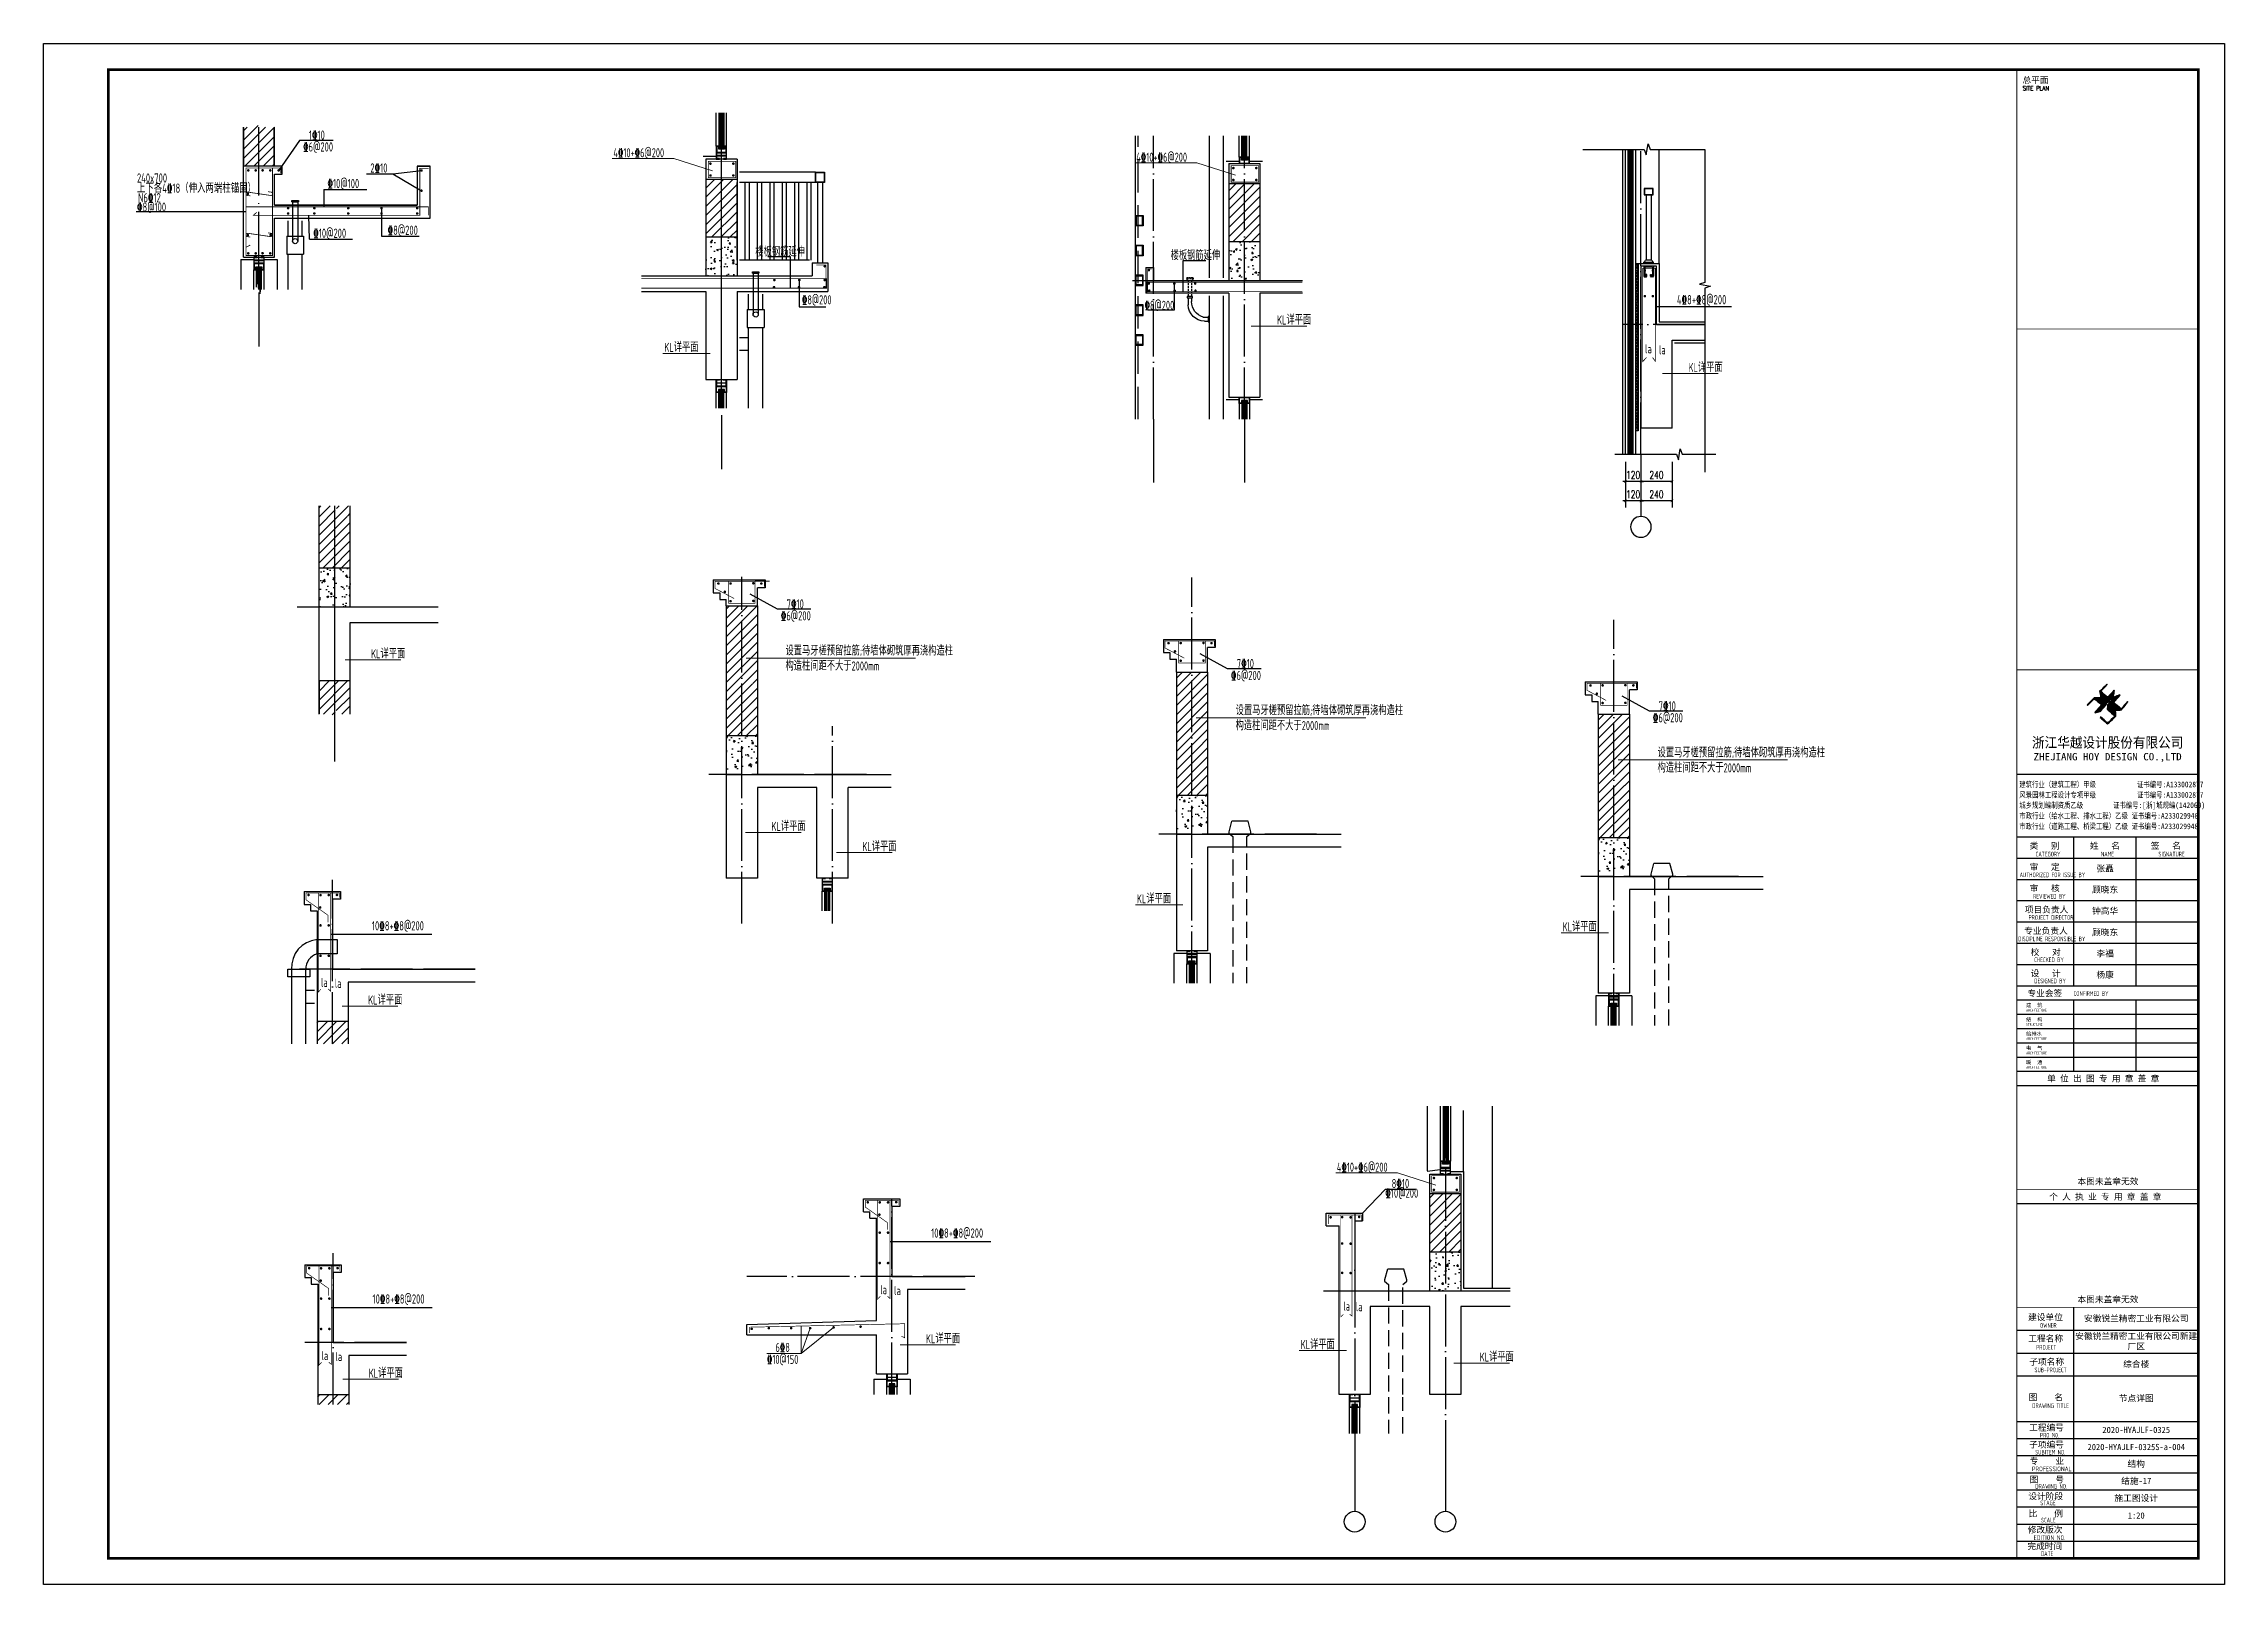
# Model space of a CAD drawing. Extents: x -638872 to -278819, y -139534 to 213996.
# Drawn here: x -353119 to -336299, y -121714 to -109834 of the extents above; entities that cross this region are included whole.
import ezdxf
from ezdxf.enums import TextEntityAlignment as Align

# ---------------------------------------------------------------- set-up
doc = ezdxf.new("R2010")
doc.units = 0
doc.header["$LTSCALE"] = 1000
doc.header["$MEASUREMENT"] = 0
doc.linetypes.add('DASH', pattern=[0.35, 0.25, -0.1])
doc.linetypes.add('DOTE', pattern=[2.42, 2, -0.2, 0.02, -0.2])
doc.layers.get('0').update_dxf_attribs({"linetype": 'CONTINUOUS'})
doc.layers.get('Defpoints').update_dxf_attribs({"linetype": 'CONTINUOUS'})
for name, color, linetype in [('0 - 填充', 250, 'CONTINUOUS'), ('0 - 栏杆', 151, 'CONTINUOUS'), ('AXIS', 171, 'CONTINUOUS'), ('AXIS_TEXT', 7, 'CONTINUOUS'), ('BALCONY', 6, 'CONTINUOUS'), ('DIM_SYMB', 3, 'CONTINUOUS'), ('DOTE', 14, 'DOTE'), ('E_WINDOW', 132, 'CONTINUOUS'), ('LATRINE', 6, 'CONTINUOUS'), ('LVTRY', 6, 'CONTINUOUS'), ('L栏杆', 161, 'CONTINUOUS'), ('PUB_DIM', 171, 'CONTINUOUS'), ('PUB_HATCH', 8, 'CONTINUOUS'), ('PUB_TITLE', 171, 'CONTINUOUS'), ('PUB_WALL', 9, 'CONTINUOUS'), ('REIN', 1, 'CONTINUOUS'), ('S_FLOOR', 2, 'CONTINUOUS'), ('S_SURFACE', 6, 'CONTINUOUS'), ('S_WALL', 9, 'CONTINUOUS'), ('SURFACE', 6, 'CONTINUOUS'), ('THICK', 6, 'CONTINUOUS'), ('TK', 4, 'CONTINUOUS'), ('WALL', 9, 'CONTINUOUS'), ('WINDOW', 140, 'CONTINUOUS'), ('室外线条', 151, 'CONTINUOUS'), ('栏杆', 144, 'CONTINUOUS')]:
    doc.layers.add(name, color=color, linetype=linetype)
for name, color, linetype, lineweight in [('COLU_DIM', 3, 'CONTINUOUS', 0), ('COLU_HATCH', 251, 'CONTINUOUS', 0), ('FLOOR_UP_TEXT', 7, 'CONTINUOUS', 0), ('REIND', 1, 'CONTINUOUS', 0), ('REINL', 1, 'CONTINUOUS', 0)]:
    doc.layers.add(name, color=color, linetype=linetype, lineweight=lineweight)
doc.styles.add('-宋体', font='', dxfattribs={"width": 0.8})
doc.styles.add('_TCH_DIM_T3', font='SIMPLEX', dxfattribs={"width": 0.705882, "bigfont": 'GBCBIG'})
doc.styles.add('COMPLEX', font='COMPLEX')
doc.styles.add('HT', font='simhei.ttf', dxfattribs={"width": 0.8})
doc.styles.add('ROMANS', font='romans', dxfattribs={"width": 0.65, "height": 231.275})
doc.styles.add('TSSD_REIN', font='tssdeng.shx', dxfattribs={"width": 0.7, "bigfont": 'tssdchn.shx'})
doc.styles.add('图签宋体', font='', dxfattribs={"height": 300})
doc.styles.add('图签黑体', font='simhei.ttf', dxfattribs={"height": 550})
doc.styles.get('-宋体').set_extended_font_data('SimSun')
doc.styles.get('图签宋体').set_extended_font_data('NSimSun')
doc.dimstyles.new('_TCH_ARCH&&20', dxfattribs={"dimtxt": 59.5, "dimasz": 20, "dimexe": 50, "dimexo": 60, "dimgap": 20, "dimtad": 1, "dimdec": 0, "dimzin": 0, "dimdsep": 46, "dimtxsty": '_TCH_DIM_T3', "dimblk": 'ARCHTICK', "dimcen": 0.09, "dimclrt": 7, "dimazin": 2, "dimtfac": 1, "dimtdec": 0, "dimtix": 1, "dimtmove": 2, "dimatfit": 3, "dimfxl": 0, "dimtolj": 1, "dimtzin": 0, "dimarcsym": 0})
pattern_1 = [(45, (-847765.317, -612588.153), (-35.3553532, 35.3553532), [])]

msp = doc.modelspace()

# ---------------------------------------------------------------- texts
at = {"layer": 'BALCONY', "style": 'TSSD_REIN', "width": 0.7}
msp.add_text('4\x848+\x848@200', height=71.489, dxfattribs=at).set_placement((-340521.22, -111844.23))
at = {"layer": 'FLOOR_UP_TEXT', "color": 6, "style": 'TSSD_REIN', "width": 0.7}
for s, p in [('4\x8410+\x846@200', (-348724.21, -110710.47)), ('4\x8410+\x846@200', (-344691.03, -110744.85)), ('KL详平面', (-343605.37, -111999.91)), ('KL详平面', (-348330.87, -112210.88)), ('la', (-340766.65, -112222.75)), ('la', (-340659.58, -112229.96)), ('KL详平面', (-340431.63, -112366.44)), ('KL详平面', (-350592.66, -114574.08)), ('设置马牙槎预留拉筋;待墙体砌筑厚再浇构造柱', (-347396.58, -114551.38)), ('构造柱间距不大于2000mm', (-347396.58, -114667.87)), ('设置马牙槎预留拉筋;待墙体砌筑厚再浇构造柱', (-343924.59, -115011.27)), ('构造柱间距不大于2000mm', (-343924.59, -115127.77)), ('构造柱间距不大于2000mm', (-340670.65, -115453.68)), ('设置马牙槎预留拉筋;待墙体砌筑厚再浇构造柱', (-340670.65, -115337.19)), ('KL详平面', (-347504.65, -115904.57)), ('KL详平面', (-346803.6, -116060.57)), ('KL详平面', (-344686.37, -116463.22)), ('KL详平面', (-341402.48, -116679.29)), ('la', (-350979.4, -117107.59)), ('la', (-350872.33, -117114.8)), ('KL详平面', (-350615.42, -117243.45)), ('4\x8410+\x846@200', (-343144.32, -118532.15)), ('la', (-346665.83, -119476.71)), ('la', (-346558.76, -119483.92)), ('la', (-343094.12, -119603.73)), ('la', (-342997.46, -119608.17)), ('la', (-350974.67, -119985.15)), ('la', (-350867.6, -119992.36)), ('KL详平面', (-346313.38, -119855.29)), ('KL详平面', (-343422.67, -119899.95)), ('KL详平面', (-342041.98, -119995.97)), ('KL详平面', (-350610.69, -120121.01))]:
    msp.add_text(s, height=70, dxfattribs=at).set_placement(p)
for s, p in [('6\x848', (-347418.65, -119922.06)), ('\x8410@150', (-347418.65, -120014.47))]:
    msp.add_text(s, height=70, dxfattribs=at).set_placement(p, align=Align.CENTER)
at = {"layer": 'LATRINE', "style": 'TSSD_REIN', "width": 0.7}
for s, p in [('楼板钢筋延伸', (-347629.2, -111475.5)), ('楼板钢筋延伸', (-344426.17, -111502.89)), ('\x848@200', (-347270.34, -111844.48)), ('\x848@200', (-344627.25, -111886.72))]:
    msp.add_text(s, height=70, dxfattribs=at).set_placement(p)
at = {"layer": 'S_FLOOR', "style": 'TSSD_REIN', "width": 0.7}
for s, p in [('\x8410@200', (-342770.38, -118733.41)), ('8\x8410', (-342721.38, -118658.91))]:
    msp.add_text(s, height=71.489, dxfattribs=at).set_placement(p)
at = {"layer": 'THICK', "style": 'TSSD_REIN', "width": 0.7}
for s, height, p in [('1\x8410', 71.4, (-351072.77, -110575.1)), ('\x846@200', 71.4, (-351117.91, -110666.36)), ('240x700', 71.4, (-352398.6, -110906.08)), ('2\x8410', 71.4, (-350598.47, -110828.88)), ('上下各4\x8418（伸入两端柱锚固）', 71.3998, (-352398.6, -110984.27)), ('N6\x8412', 71.4, (-352390.22, -111058.11)), ('\x8410@100', 71.4, (-350929.62, -110948.81)), ('\x848@100', 71.4, (-352398.6, -111130.52)), ('\x8410@200', 71.4, (-351039.08, -111331.72)), ('\x848@200', 71.4, (-350465.51, -111308.83)), ('\x846@200', 71.4, (-347433.15, -114281.73)), ('7\x8410', 71.4, (-347388.01, -114190.46)), ('\x846@200', 71.4, (-343961.16, -114741.62)), ('7\x8410', 71.4, (-343916.02, -114650.36)), ('\x846@200', 71.4, (-340707.22, -115067.54)), ('7\x8410', 71.4, (-340662.09, -114976.27)), ('10\x848+\x848@200', 71.4, (-350586.54, -116671.86)), ('10\x848+\x848@200', 71.4, (-346272.98, -119040.98)), ('10\x848+\x848@200', 71.4, (-350581.81, -119549.42))]:
    msp.add_text(s, height=height, dxfattribs=at).set_placement(p)

# ---------------------------------------------------------------- blocks, each defined once
blk = doc.blocks.new('A$C32133BCD')
at = {"layer": 'S_SURFACE', "linetype": 'DASH', "ltscale": 0.3}
for p, q in [((688, 1594), (813, 1594)), ((688, 1594), (688, 981)), ((813, 1594), (813, 981))]:
    blk.add_line(p, q, dxfattribs=at)
at = {"layer": 'S_SURFACE'}
for p, q in [((688, 928), (688, 783)), ((813, 928), (813, 658)), ((239, 184), (43, 184)), ((188, 33), (43, 33))]:
    blk.add_line(p, q, dxfattribs=at)
at = {"layer": 'S_SURFACE', "linetype": 'DASH', "ltscale": 0.3}
blk.add_lwpolyline([(875, 1704), (875, 1686), (625, 1686), (625, 1704)], close=True, dxfattribs=at)
at = {"layer": 'S_SURFACE'}
for points in [[(652, 981), (853, 981), (853, 928), (652, 928)], [(0, 208), (43, 208), (43, 0), (0, 0)]]:
    blk.add_lwpolyline(points, close=True, dxfattribs=at)
at = {"layer": 'S_SURFACE', "linetype": 'DASH', "ltscale": 0.3}
for centre, start, end in [((749, 1703), 187.78586, 240.7315), ((752, 1703), 299.2685, 352.21414)]:
    blk.add_arc(centre, 125, start, end, dxfattribs=at)
at = {"layer": 'S_SURFACE'}
for centre, start in [((188, 658), 270), ((63, 783), 286.39188)]:
    blk.add_arc(centre, 625, start, 0, dxfattribs=at)
blk = doc.blocks.new('_AXISO')
blk.add_circle((0, 0), 0.5)
at = {"layer": 'AXIS_TEXT', "style": 'COMPLEX', "width": 1.041667}
blk.add_attdef('A', text='', height=0.56, dxfattribs=at).set_placement((-0.25, -0.28), (0.25, -0.28), align=Align.FIT)
blk = doc.blocks.new('_ArchTick')
at = {"color": 0, "linetype": 'ByBlock', "const_width": 0.15}
blk.add_lwpolyline([(-0.5, -0.5), (0.5, 0.5)], dxfattribs=at)
blk = doc.blocks.new('*D571')
at = {"layer": 'Defpoints', "color": 0}
for p in [(-340919, -113000), (-340799, -113000), (-340919, -113210)]:
    blk.add_point(p, dxfattribs=at)
at = {"layer": 'PUB_DIM', "color": 0, "lineweight": -2}
for p, q in [((-340919, -113060), (-340919, -113260)), ((-340799, -113060), (-340799, -113260)), ((-340919, -113210), (-340939, -113210)), ((-340799, -113210), (-340919, -113210)), ((-340799, -113210), (-340779, -113210))]:
    blk.add_line(p, q, dxfattribs=at)
at = {"layer": 'PUB_DIM', "color": 0, "lineweight": -2, "xscale": 20, "yscale": 20, "zscale": 20}
blk.add_blockref('_ArchTick', (-340919, -113210), dxfattribs=at)
at = {"layer": 'PUB_DIM', "color": 0, "lineweight": -2, "xscale": 20, "yscale": 20, "zscale": 20, "rotation": 180}
blk.add_blockref('_ArchTick', (-340799, -113210), dxfattribs=at)
at = {"layer": 'PUB_DIM', "color": 7, "insert": (-340859, -113160), "char_height": 59.5, "attachment_point": 5, "style": '_TCH_DIM_T3'}
blk.add_mtext('\\A1;120', dxfattribs=at)
blk = doc.blocks.new('*D572')
at = {"layer": 'Defpoints', "color": 0}
for p in [(-340799, -113000), (-340559, -113000), (-340799, -113210)]:
    blk.add_point(p, dxfattribs=at)
at = {"layer": 'PUB_DIM', "color": 0, "lineweight": -2}
for p, q in [((-340799, -113060), (-340799, -113260)), ((-340559, -113060), (-340559, -113260)), ((-340559, -113210), (-340799, -113210))]:
    blk.add_line(p, q, dxfattribs=at)
at = {"layer": 'PUB_DIM', "color": 0, "lineweight": -2, "xscale": 20, "yscale": 20, "zscale": 20, "rotation": 180}
blk.add_blockref('_ArchTick', (-340799, -113210), dxfattribs=at)
at = {"layer": 'PUB_DIM', "color": 0, "lineweight": -2, "xscale": 20, "yscale": 20, "zscale": 20}
blk.add_blockref('_ArchTick', (-340559, -113210), dxfattribs=at)
at = {"layer": 'PUB_DIM', "color": 7, "insert": (-340679, -113160), "char_height": 59.5, "attachment_point": 5, "style": '_TCH_DIM_T3'}
blk.add_mtext('\\A1;240', dxfattribs=at)
blk = doc.blocks.new('*D573')
at = {"layer": 'Defpoints', "color": 0}
for p in [(-340919, -113000), (-340799, -113000), (-340919, -113360)]:
    blk.add_point(p, dxfattribs=at)
at = {"layer": 'PUB_DIM', "color": 0, "lineweight": -2}
for p, q in [((-340919, -113060), (-340919, -113410)), ((-340799, -113060), (-340799, -113410)), ((-340919, -113360), (-340939, -113360)), ((-340799, -113360), (-340919, -113360)), ((-340799, -113360), (-340779, -113360))]:
    blk.add_line(p, q, dxfattribs=at)
at = {"layer": 'PUB_DIM', "color": 0, "lineweight": -2, "xscale": 20, "yscale": 20, "zscale": 20}
blk.add_blockref('_ArchTick', (-340919, -113360), dxfattribs=at)
at = {"layer": 'PUB_DIM', "color": 0, "lineweight": -2, "xscale": 20, "yscale": 20, "zscale": 20, "rotation": 180}
blk.add_blockref('_ArchTick', (-340799, -113360), dxfattribs=at)
at = {"layer": 'PUB_DIM', "color": 7, "insert": (-340859, -113310), "char_height": 59.5, "attachment_point": 5, "style": '_TCH_DIM_T3'}
blk.add_mtext('\\A1;120', dxfattribs=at)
blk = doc.blocks.new('*D574')
at = {"layer": 'Defpoints', "color": 0}
for p in [(-340799, -113000), (-340559, -113000), (-340799, -113360)]:
    blk.add_point(p, dxfattribs=at)
at = {"layer": 'PUB_DIM', "color": 0, "lineweight": -2}
for p, q in [((-340799, -113060), (-340799, -113410)), ((-340559, -113060), (-340559, -113410)), ((-340559, -113360), (-340799, -113360))]:
    blk.add_line(p, q, dxfattribs=at)
at = {"layer": 'PUB_DIM', "color": 0, "lineweight": -2, "xscale": 20, "yscale": 20, "zscale": 20, "rotation": 180}
blk.add_blockref('_ArchTick', (-340799, -113360), dxfattribs=at)
at = {"layer": 'PUB_DIM', "color": 0, "lineweight": -2, "xscale": 20, "yscale": 20, "zscale": 20}
blk.add_blockref('_ArchTick', (-340559, -113360), dxfattribs=at)
at = {"layer": 'PUB_DIM', "color": 7, "insert": (-340679, -113310), "char_height": 59.5, "attachment_point": 5, "style": '_TCH_DIM_T3'}
blk.add_mtext('\\A1;240', dxfattribs=at)
blk = doc.blocks.new('A$C053D6479')
at = {"layer": 'PUB_TITLE'}
h = blk.add_hatch(color=256, dxfattribs=at)
h.dxf.hatch_style = 1
edge = h.paths.add_edge_path()
edge.add_spline(control_points=[(1026, 827), (1105, 920), (1188, 1008), (1266, 1102)], knot_values=[13, 13, 13, 13, 14, 14, 14, 14], degree=3, periodic=0)
edge.add_spline(control_points=[(1266, 1102), (1258, 1111), (1249, 1119), (1239, 1116)], knot_values=[12, 12, 12, 12, 13, 13, 13, 13], degree=3, periodic=0)
edge.add_spline(control_points=[(1239, 1116), (1210, 1107), (1179, 1092), (1144, 1077)], knot_values=[11, 11, 11, 11, 12, 12, 12, 12], degree=3, periodic=0)
edge.add_spline(control_points=[(1144, 1077), (1109, 1063), (1069, 1053), (1047, 1038)], knot_values=[10, 10, 10, 10, 11, 11, 11, 11], degree=3, periodic=0)
edge.add_spline(control_points=[(1047, 1038), (1028, 1026), (1007, 992), (991, 972)], knot_values=[9, 9, 9, 9, 10, 10, 10, 10], degree=3, periodic=0)
edge.add_spline(control_points=[(991, 972), (942, 913), (899, 868), (849, 810)], knot_values=[8, 8, 8, 8, 9, 9, 9, 9], degree=3, periodic=0)
edge.add_spline(control_points=[(849, 810), (842, 801), (822, 776), (822, 775)], knot_values=[7, 7, 7, 7, 8, 8, 8, 8], degree=3, periodic=0)
edge.add_spline(control_points=[(822, 775), (823, 771), (848, 752), (859, 744)], knot_values=[6, 6, 6, 6, 7, 7, 7, 7], degree=3, periodic=0)
edge.add_spline(control_points=[(859, 744), (949, 670), (1035, 592), (1122, 521)], knot_values=[5, 5, 5, 5, 6, 6, 6, 6], degree=3, periodic=0)
edge.add_spline(control_points=[(1122, 521), (1153, 527), (1185, 530), (1217, 533)], knot_values=[4, 4, 4, 4, 5, 5, 5, 5], degree=3, periodic=0)
edge.add_spline(control_points=[(1217, 533), (1246, 535), (1293, 532), (1316, 542)], knot_values=[3, 3, 3, 3, 4, 4, 4, 4], degree=3, periodic=0)
edge.add_spline(control_points=[(1316, 542), (1327, 547), (1338, 565), (1349, 579)], knot_values=[2, 2, 2, 2, 3, 3, 3, 3], degree=3, periodic=0)
edge.add_spline(control_points=[(1349, 579), (1423, 670), (1507, 759), (1572, 848)], knot_values=[1, 1, 1, 1, 2, 2, 2, 2], degree=3, periodic=0)
edge.add_spline(control_points=[(1572, 848), (1564, 852), (1561, 861), (1551, 862)], knot_values=[0, 0, 0, 0, 1, 1, 1, 1], degree=3, periodic=0)
edge.add_spline(control_points=[(1551, 862), (1469, 769), (1393, 671), (1310, 579)], knot_values=[15, 15, 15, 15, 16, 16, 16, 16], degree=3, periodic=0)
edge.add_spline(control_points=[(1310, 579), (1216, 662), (1118, 742), (1026, 827)], knot_values=[14, 14, 14, 14, 15, 15, 15, 15], degree=3, periodic=0)
at = {"layer": 'TK'}
h = blk.add_hatch(color=256, dxfattribs=at)
h.dxf.hatch_style = 2
edge = h.paths.add_edge_path()
edge.add_spline(control_points=[(291, 452), (291, 452), (291, 452), (313, 470), (322, 480), (400, 566), (477, 652), (553, 736), (460, 815), (366, 894), (270, 970), (183, 883), (101, 791), (16, 703), (-18, 714), (9, 735), (28, 755), (103, 838), (192, 930), (266, 1005), (319, 1009), (387, 1005), (442, 1007), (456, 1008), (472, 1011), (485, 1007), (507, 1000), (534, 967), (555, 949), (624, 891), (699, 833), (760, 773), (689, 691), (614, 604), (539, 517), (529, 505), (516, 487), (506, 482), (492, 475), (469, 472), (452, 467), (416, 456), (383, 448), (342, 438), (323, 433), (297, 422), (293, 440), (291, 452)], knot_values=[-1, 0, 0, 0, 0, 0.0001, 1, 1, 1, 2, 2, 2, 3, 3, 3, 4, 4, 4, 5, 5, 5, 6, 6, 6, 7, 7, 7, 8, 8, 8, 9, 9, 9, 10, 10, 10, 11, 11, 11, 12, 12, 12, 13, 13, 13, 14, 14, 14, 15, 15, 15, 15], degree=3, periodic=0)
h = blk.add_hatch(color=256, dxfattribs=at)
h.dxf.hatch_style = 2
edge = h.paths.add_edge_path()
edge.add_spline(control_points=[(906, 946), (906, 946), (906, 946), (866, 899), (814, 839), (806, 829), (789, 806), (787, 806), (777, 804), (728, 856), (719, 864), (651, 922), (580, 978), (514, 1036), (509, 1106), (488, 1176), (479, 1247), (570, 1343), (663, 1436), (758, 1526), (764, 1523), (768, 1518), (774, 1515), (693, 1422), (599, 1343), (520, 1249), (607, 1171), (698, 1096), (789, 1021), (874, 1109), (950, 1206), (1031, 1298), (1066, 1286), (1054, 1262), (1045, 1224), (1036, 1188), (1031, 1158), (1024, 1121), (1020, 1104), (1017, 1085), (1012, 1071), (1004, 1052), (976, 1026), (956, 1003), (906, 946)], knot_values=[-1, 0, 0, 0, 0, 0.0001, 1, 1, 1, 2, 2, 2, 3, 3, 3, 4, 4, 4, 5, 5, 5, 6, 6, 6, 7, 7, 7, 8, 8, 8, 9, 9, 9, 10, 10, 10, 11, 11, 11, 12, 12, 12, 13, 13, 13, 14, 14, 14, 14], degree=3, periodic=0)
h = blk.add_hatch(color=256, dxfattribs=at)
h.dxf.hatch_style = 2
edge = h.paths.add_edge_path()
edge.add_spline(control_points=[(662, 103), (662, 103), (662, 103), (616, 143), (568, 186), (545, 207), (518, 224), (499, 250), (501, 259), (511, 261), (516, 267), (609, 192), (696, 111), (785, 33), (883, 118), (977, 208), (1070, 298), (992, 373), (892, 456), (803, 534), (791, 544), (768, 561), (766, 569), (761, 588), (776, 634), (780, 655), (785, 690), (788, 721), (795, 746), (897, 661), (998, 576), (1097, 490), (1100, 425), (1106, 361), (1107, 294), (1018, 207), (925, 121), (830, 33), (818, 21), (800, 0), (787, 0), (768, -1), (725, 49), (712, 60), (662, 103)], knot_values=[-1, 0, 0, 0, 0, 0.0001, 1, 1, 1, 2, 2, 2, 3, 3, 3, 4, 4, 4, 5, 5, 5, 6, 6, 6, 7, 7, 7, 8, 8, 8, 9, 9, 9, 10, 10, 10, 11, 11, 11, 12, 12, 12, 13, 13, 13, 14, 14, 14, 14], degree=3, periodic=0)
for points, knots in [([(555, 949), (624, 891), (699, 833), (760, 773), (689, 691), (614, 604), (539, 517), (529, 505), (516, 487), (506, 482), (492, 475), (469, 472), (452, 467), (416, 456), (383, 448), (342, 438), (323, 433), (297, 422), (293, 440), (291, 452), (313, 470), (322, 480), (400, 566), (477, 652), (553, 736), (460, 815), (366, 894), (270, 970), (183, 883), (101, 791), (16, 703), (-18, 714), (9, 735), (28, 755), (103, 838), (192, 930), (266, 1005), (319, 1009), (387, 1005), (442, 1007), (456, 1008), (472, 1011), (485, 1007), (507, 1000), (534, 967), (555, 949)], [0, 0, 0, 0, 1, 1, 1, 2, 2, 2, 3, 3, 3, 4, 4, 4, 5, 5, 5, 6, 6, 6, 7, 7, 7, 8, 8, 8, 9, 9, 9, 10, 10, 10, 11, 11, 11, 12, 12, 12, 13, 13, 13, 14, 14, 14, 15, 15, 15, 15]), ([(1031, 1298), (1066, 1286), (1054, 1262), (1045, 1224), (1036, 1188), (1031, 1158), (1024, 1121), (1020, 1104), (1017, 1085), (1012, 1071), (1004, 1052), (976, 1026), (956, 1003), (906, 946), (866, 899), (814, 839), (806, 829), (789, 806), (787, 806), (777, 804), (728, 856), (719, 864), (651, 922), (580, 978), (514, 1036), (509, 1106), (488, 1176), (479, 1247), (570, 1343), (663, 1436), (758, 1526), (764, 1523), (768, 1518), (774, 1515), (693, 1422), (599, 1343), (520, 1249), (607, 1171), (698, 1096), (789, 1021), (874, 1109), (950, 1206), (1031, 1298)], [0, 0, 0, 0, 1, 1, 1, 2, 2, 2, 3, 3, 3, 4, 4, 4, 5, 5, 5, 6, 6, 6, 7, 7, 7, 8, 8, 8, 9, 9, 9, 10, 10, 10, 11, 11, 11, 12, 12, 12, 13, 13, 13, 14, 14, 14, 14]), ([(1551, 862), (1561, 861), (1564, 852), (1572, 848), (1507, 759), (1423, 670), (1349, 579), (1338, 565), (1327, 547), (1316, 542), (1293, 532), (1246, 535), (1217, 533), (1185, 530), (1153, 527), (1122, 521), (1035, 592), (949, 670), (859, 744), (848, 752), (823, 771), (822, 775), (822, 776), (842, 801), (849, 810), (899, 868), (942, 913), (991, 972), (1007, 992), (1028, 1026), (1047, 1038), (1069, 1053), (1109, 1063), (1144, 1077), (1179, 1092), (1210, 1107), (1239, 1116), (1249, 1119), (1258, 1111), (1266, 1102), (1188, 1008), (1105, 920), (1026, 827), (1118, 742), (1216, 662), (1310, 579), (1393, 671), (1469, 769), (1551, 862)], [0, 0, 0, 0, 1, 1, 1, 2, 2, 2, 3, 3, 3, 4, 4, 4, 5, 5, 5, 6, 6, 6, 7, 7, 7, 8, 8, 8, 9, 9, 9, 10, 10, 10, 11, 11, 11, 12, 12, 12, 13, 13, 13, 14, 14, 14, 15, 15, 15, 16, 16, 16, 16]), ([(1097, 490), (1100, 425), (1106, 361), (1107, 294), (1018, 207), (925, 121), (830, 33), (818, 21), (800, 0), (787, 0), (768, -1), (725, 49), (712, 60), (662, 103), (616, 143), (568, 186), (545, 207), (518, 224), (499, 250), (501, 259), (511, 261), (516, 267), (609, 192), (696, 111), (785, 33), (883, 118), (977, 208), (1070, 298), (992, 373), (892, 456), (803, 534), (791, 544), (768, 561), (766, 569), (761, 588), (776, 634), (780, 655), (785, 690), (788, 721), (795, 746), (897, 661), (998, 576), (1097, 490)], [0, 0, 0, 0, 1, 1, 1, 2, 2, 2, 3, 3, 3, 4, 4, 4, 5, 5, 5, 6, 6, 6, 7, 7, 7, 8, 8, 8, 9, 9, 9, 10, 10, 10, 11, 11, 11, 12, 12, 12, 13, 13, 13, 14, 14, 14, 14])]:
    blk.add_open_spline(points, degree=3, knots=knots, dxfattribs=at)
blk = doc.blocks.new('GeYuanFrame_32046168', base_point=(20.09, 4.53))
at = {"layer": 'PUB_TITLE'}
for points in [[(803.09, 235.33), (803.09, 292.73)], [(827.09, 235.33), (827.09, 292.73)], [(803.09, 202.33), (803.09, 229.83)], [(827.09, 202.33), (827.09, 229.83)], [(803.09, 14.53), (803.09, 111.33)]]:
    blk.add_lwpolyline(points, dxfattribs=at)
at = {"layer": 'TK'}
for p, q in [((781.09, 316.93), (851.09, 316.93)), ((781.09, 284.53), (851.09, 284.53)), ((781.09, 276.33), (851.09, 276.33)), ((781.09, 268.13), (851.09, 268.13)), ((781.09, 259.93), (851.09, 259.93)), ((781.09, 251.73), (851.09, 251.73)), ((781.09, 243.53), (851.09, 243.53)), ((781.09, 235.33), (851.09, 235.33)), ((781.09, 235.33), (851.09, 235.33)), ((781.09, 102.53), (851.09, 102.53)), ((781.09, 93.73), (851.09, 93.73)), ((781.09, 84.93), (803.09, 84.93)), ((781.09, 84.93), (851.09, 84.93)), ((781.09, 67.37), (851.09, 67.37)), ((781.09, 67.33), (851.09, 67.33)), ((781.09, 60.77), (851.09, 60.77)), ((781.09, 54.17), (851.09, 54.17)), ((781.09, 47.57), (851.09, 47.57)), ((781.09, 40.97), (851.09, 40.97)), ((781.09, 34.37), (851.09, 34.37)), ((781.09, 27.77), (851.09, 27.77)), ((781.09, 21.17), (851.09, 21.17)), ((781.09, 14.53), (851.09, 14.53))]:
    blk.add_line(p, q, dxfattribs=at)
blk.add_lwpolyline([(20.09, 4.53), (20.09, 598.53), (861.09, 598.53), (861.09, 4.53)], close=True, dxfattribs=at)
at = {"layer": 'TK', "const_width": 1}
blk.add_lwpolyline([(45.09, 588.53), (851.09, 588.53), (851.09, 14.53), (45.09, 14.53)], close=True, dxfattribs=at)
at = {"layer": 'TK'}
for points, const_width in [([(781.09, 588.53), (781.09, 14.53)], 0.4), ([(781.09, 488.5), (851.09, 488.5)], 0.35), ([(781.09, 357.14), (851.09, 357.14)], 0.35), ([(781.09, 292.73), (851.09, 292.73)], 0.35), ([(781.09, 292.73), (851.09, 292.73)], 0.35), ([(781.09, 235.33), (851.09, 235.33)], 0.35), ([(781.09, 202.33), (851.09, 202.33)], 0.35), ([(781.09, 156.83), (851.09, 156.83)], 0.35), ([(781.09, 111.33), (851.09, 111.33)], 0.35), ([(781.09, 67.37), (851.09, 67.37)], 0.35)]:
    blk.add_lwpolyline(points, dxfattribs=dict(at, const_width=const_width))
for points in [[(781.09, 292.73), (851.09, 292.73)], [(781.09, 235.33), (851.09, 235.33)], [(781.09, 229.83), (851.09, 229.83)], [(781.09, 224.33), (851.09, 224.33)], [(781.09, 218.83), (851.09, 218.83)], [(781.09, 213.33), (851.09, 213.33)], [(781.09, 207.83), (851.09, 207.83)], [(781.09, 202.33), (851.09, 202.33)], [(781.09, 196.83), (851.09, 196.83)], [(781.09, 151.33), (851.09, 151.33)]]:
    blk.add_lwpolyline(points, dxfattribs=at)
at = {"layer": 'PUB_TITLE', "xscale": 0.01000000000021828, "yscale": 0.01000000000021828, "zscale": 0.01}
blk.add_blockref('A$C053D6479', (808.19, 336.27), dxfattribs=at)
at = {"layer": 'TK', "style": '图签宋体'}
for s, height, p in [('总平面', 2.4, (783.23, 583.28)), ('类   别', 2.4, (785.97, 288.09)), ('姓   名', 2.4, (809.2, 288.09)), ('签   名', 2.4, (832.68, 288.09)), ('审   定', 2.4, (785.97, 279.89)), ('审   核', 2.4, (785.97, 271.69)), ('项目负责人', 2.4, (784.13, 263.49)), ('专业负责人', 2.4, (783.89, 255.29)), ('校   对', 2.4, (786.38, 247.09)), ('设   计', 2.4, (786.36, 238.89)), ('建  筑', 1.44, (784.61, 227.11)), ('专业会签', 2.4, (785.12, 231.24)), ('结  构', 1.44, (784.61, 221.61)), ('给排水', 1.44, (784.61, 216.11)), ('电  气', 1.44, (784.61, 210.61)), ('暖  通', 1.44, (784.61, 205.11)), ('单 位 出 图 专 用 章 盖 章', 2.4, (792.72, 198.35)), ('本图未盖章无效', 2.4, (804.43, 158.7)), ('个 人 执 业 专 用 章 盖 章', 2.4, (793.52, 152.77)), ('本图未盖章无效', 2.4, (804.43, 113.2)), ('建设单位', 2.4, (785.39, 106.33)), ('工程名称', 2.4, (785.47, 98.12)), ('子项名称', 2.4, (785.85, 89.14)), ('图    名', 2.4, (785.63, 75.5)), ('工程编号', 2.4, (785.77, 63.77)), ('子项编号', 2.4, (785.77, 57.19)), ('专    业', 2.4, (786.01, 50.88)), ('图    号', 2.4, (786.02, 43.77)), ('设计阶段', 2.4, (785.45, 37.32)), ('修改版次', 2.4, (785.24, 24.41)), ('比    例', 2.4, (785.59, 30.63)), ('完成时间', 2.4, (785.11, 18.02))]:
    blk.add_text(s, height=height, dxfattribs=at).set_placement(p)
at = {"layer": 'TK'}
for s, height, style, width, p in [('SITE PLAN', 1.697, 'ROMANS', 0.76, (783.35, 580.49)), ('建筑行业（建筑工程）甲级           证书编号:A133002877', 2.2, '-宋体', 0.8, (782, 311.83)), ('风景园林工程设计专项甲级           证书编号:A133002877', 2.2, '-宋体', 0.8, (782, 307.81)), ('城乡规划编制资质乙级        证书编号:[浙]城规编(142069)', 2.2, '-宋体', 0.8, (782, 303.82)), ('市政行业（给水工程、排水工程）乙级 证书编号:A233029948', 2.2, '-宋体', 0.8, (782, 299.74)), ('市政行业（道路工程、桥梁工程）乙级 证书编号:A233029948', 2.2, '-宋体', 0.8, (782, 295.69)), ('CATEGORY', 1.8, 'TSSD_REIN', 0.7, (788.32, 285.17)), ('NAME', 1.8, 'TSSD_REIN', 0.7, (813.51, 285.17)), ('SIGNATURE', 1.8, 'TSSD_REIN', 0.7, (835.66, 285.17)), ('AUTHORIZED FOR ISSUE BY', 1.8, 'TSSD_REIN', 0.7, (782.12, 277.17)), ('REVIEWED BY', 1.8, 'TSSD_REIN', 0.7, (787.36, 268.91)), ('PROJECT DIRECTOR', 1.8, 'TSSD_REIN', 0.7, (785.55, 260.74)), ('DISCIPLINE RESPONSIBLE BY', 1.8, 'TSSD_REIN', 0.7, (781.57, 252.48)), ('CHECKED BY', 1.8, 'TSSD_REIN', 0.7, (787.75, 244.44)), ('DESIGNED BY', 1.8, 'TSSD_REIN', 0.7, (787.76, 236.27)), ('CONFIRMED BY', 1.8, 'TSSD_REIN', 0.7, (802.94, 231.42)), ('ARCHITECTURE', 1.08, 'TSSD_REIN', 0.7, (784.65, 225.34)), ('STRUCTURE', 1.08, 'TSSD_REIN', 0.7, (784.65, 219.84)), ('ARCHITECTURE', 1.08, 'TSSD_REIN', 0.7, (784.65, 214.34)), ('ARCHITECTURE', 1.08, 'TSSD_REIN', 0.7, (784.65, 208.84)), ('ARCHITECTURE', 1.08, 'TSSD_REIN', 0.7, (784.65, 203.34)), ('OWNER', 1.8, 'TSSD_REIN', 0.7, (789.98, 103.48)), ('PROJECT', 1.8, 'TSSD_REIN', 0.7, (788.52, 95.02)), ('SUB-PROJECT', 1.8, 'TSSD_REIN', 0.7, (787.86, 86.3)), ('DRAWING TITLE', 1.8, 'TSSD_REIN', 0.7, (786.97, 72.53)), ('PRO N0.', 1.8, 'TSSD_REIN', 0.7, (790.01, 61.15)), ('SUBITEM NO.', 1.8, 'TSSD_REIN', 0.7, (788.15, 54.58)), ('PROFESSIONAL', 1.8, 'TSSD_REIN', 0.8, (786.88, 48.15)), ('DRAWING NO.', 1.8, 'TSSD_REIN', 0.7, (788.19, 41.45)), ('STAGE', 1.8, 'TSSD_REIN', 0.7, (790.09, 35.03)), ('SCALE', 1.8, 'TSSD_REIN', 0.7, (790.38, 28.42)), ('EDITION NO.', 1.8, 'TSSD_REIN', 0.8, (787.53, 21.64)), ('DATE', 1.8, 'TSSD_REIN', 0.7, (790.33, 15.45))]:
    blk.add_text(s, height=height, dxfattribs=dict(at, style=style, width=width)).set_placement(p)
for s, height, style, width, p in [('浙江华越设计股份有限公司', 3.96, 'HT', 0.9, (816.07, 329.16)), ('ZHEJIANG HOY DESIGN CO.,LTD', 2.8, '图签黑体', 1.11, (816.06, 323.29))]:
    blk.add_text(s, height=height, dxfattribs=dict(at, style=style, width=width)).set_placement(p, align=Align.MIDDLE)
at = {"layer": 'TK', "char_height": 2.4, "attachment_point": 5, "style": '图签宋体'}
for s, insert, width in [('张矗', (815.09, 280.4), 24), ('顾晓东', (815.09, 272.23), 24), ('钟高华', (815.09, 264.03), 24), ('顾晓东', (815.09, 255.76), 24), ('李福', (815.09, 247.63), 24), ('杨康', (815.09, 239.43), 24), ('安徽锐兰精密工业有限公司新建厂区', (827.09, 98.13), 48), ('安徽锐兰精密工业有限公司', (827.09, 106.93), 48), ('综合楼', (827.09, 89.33), 48), ('节点详图', (827.09, 76.13), 48), ('2020-HYAJLF-0325', (827.09, 64.07), 48), ('2020-HYAJLF-0325S-a-004', (827.09, 57.47), 48), ('结构', (827.09, 50.87), 48), ('结施-17', (827.09, 44.27), 48), ('施工图设计', (827.09, 37.67), 48), ('1:20', (827.09, 31.07), 48)]:
    blk.add_mtext(s, dxfattribs=dict(at, insert=insert, width=width))

# ---------------------------------------------------------------- dimensions: what is measured, and where the dimension line sits
at = {"layer": 'PUB_DIM'}
for p1, p2, distance, text, picture, middle in [((-340798.95, -113000.21), (-340918.95, -113000.21), 210, '120', '*D571', (-340858.95, -113160.46)), ((-340798.95, -113000.21), (-340918.95, -113000.21), 360, '120', '*D573', (-340858.95, -113310.46)), ((-340558.95, -113000.21), (-340798.95, -113000.21), 210, '240', '*D572', (-340678.95, -113160.46)), ((-340558.95, -113000.21), (-340798.95, -113000.21), 360, '240', '*D574', (-340678.95, -113310.46))]:
    dim = msp.add_aligned_dim(p1=p1, p2=p2, distance=distance, text=text, dimstyle='_TCH_ARCH&&20', dxfattribs=at)
    dim.commit()
    dim.dimension.update_dxf_attribs({"geometry": picture, "text_midpoint": middle})

# ---------------------------------------------------------------- hatches: boundary and pattern name
at = {"layer": '0 - 填充'}
h = msp.add_hatch(dxfattribs=at)
h.set_pattern_fill('普通砖', color=256, scale=20, style=0)
h.set_pattern_definition([(45, (-967577.356, -524839.673), (-35.3553532, 35.3553532), [])])
h.paths.add_polyline_path([(-351457.78, -110779.5), (-351337.78, -110779.5), (-351337.78, -110478.34), (-351439.66, -110478.34), (-351454.56, -110520.34), (-351457.78, -110502.12)])
h.paths.add_polyline_path([(-351457.78, -110502.12), (-351469.37, -110436.34), (-351484.66, -110478.34), (-351577.78, -110478.34), (-351577.78, -110779.5), (-351457.78, -110779.5)])
h = msp.add_hatch(dxfattribs=at)
h.set_pattern_fill('普通砖', color=256, scale=20, style=0)
h.set_pattern_definition([(45, (-813955.494, -457462.36), (-35.355353, 35.355353), [])])
h.paths.add_polyline_path([(-347770.53, -110879.08), (-348010.53, -110879.08), (-348010.53, -111325.08), (-347770.53, -111325.08)])
h = msp.add_hatch(dxfattribs=at)
h.set_pattern_fill('普通砖', color=256, scale=20, style=0)
h.set_pattern_definition([(45, (-726028.226, -75615.016), (-35.355353, 35.355353), [])])
h.paths.add_polyline_path([(-343977.35, -111359.45), (-343737.35, -111359.45), (-343737.35, -110913.45), (-343977.35, -110913.74)])
h = msp.add_hatch(dxfattribs=at)
h.set_pattern_fill('混凝土', color=256, scale=20, style=0)
h.set_pattern_definition([(50, (-813955.49, -457498.26), (143.452037, -12.550427), [15, -165]), (355, (-813955.5, -457498.26), (-27.750267, 150.438427), [12, -132]), (100.4514, (-813943.54, -457499.31), (115.701876, 137.88791), [12.748038, -140.228422]), (46.1842, (-813955.5, -457458.26), (213.44821, -33.103803), [22.5, -247.5]), (96.6356, (-813937.7, -457461.02), (186.93254, 194.823574), [19.12206, -210.3426]), (351.1842, (-813955.5, -457458.26), (186.93239, 194.82372), [18, -198]), (21, (-813935.49, -457468.26), (119.38141, -80.523778), [15, -165]), (326, (-813935.5, -457468.26), (48.663066, 145.03001), [12, -132]), (71.4514, (-813925.55, -457474.97), (168.044526, 64.5061), [12.748038, -140.228422]), (37.5, (-813955.494, -457498.26), (2.431971, 66.5787708), [0, -130.4, 0, -134, 0, -132.5]), (7.5, (-813955.494, -457498.26), (52.6139075, 78.882342), [0, -76.4, 0, -127.4, 0, -50.5]), (327.5, (-814000.094, -457498.26), (106.764487, -4.5109743), [0, -50, 0, -156, 0, -207]), (317.5, (-814020.09, -457498.26), (116.637234, 20.020996), [0, -65, 0, -103.6, 0, -147])])
h.paths.add_polyline_path([(-347770.53, -111325.08), (-348010.53, -111325.08), (-348010.53, -111625.08), (-347770.53, -111625.08)])
h = msp.add_hatch(dxfattribs=at)
h.set_pattern_fill('ANSI37', color=256, scale=10, style=0)
h.set_pattern_definition([(135, (669280.422, -895413.919), (11.22532015, 11.22532015), []), (45, (669280.422, -895413.919), (11.22532015, -11.22532015), [])])
h.paths.add_polyline_path([(-340838.95, -112820.21), (-340818.95, -112820.21), (-340818.95, -111530.21), (-340838.95, -111530.21)])
at = {"layer": 'PUB_HATCH'}
h = msp.add_hatch(dxfattribs=at)
h.set_pattern_fill('混凝土', color=256, scale=20, style=0)
h.set_pattern_definition([(50, (-1133224.58, 304254.1), (143.452037, -12.550427), [15, -165]), (355, (-1133224.58, 304254.1), (-27.750267, 150.438427), [12, -132]), (100.4514, (-1133212.63, 304253.05), (115.701876, 137.887908), [12.748038, -140.228422]), (46.1842, (-1133224.58, 304294.1), (213.44821, -33.103803), [22.5, -247.5]), (96.6356, (-1133206.8, 304291.34), (186.93254, 194.823574), [19.12206, -210.3426]), (351.1842, (-1133224.58, 304294.1), (186.93239, 194.82372), [18, -198]), (21, (-1133204.58, 304284.1), (119.38141, -80.523778), [15, -165]), (326, (-1133204.58, 304284.1), (48.663066, 145.03001), [12, -132]), (71.4514, (-1133194.63, 304277.39), (168.044526, 64.5061), [12.748038, -140.228422]), (37.5, (-1133224.58, 304254.1), (2.431971, 66.5787708), [0, -130.4, 0, -134, 0, -132.5]), (7.5, (-1133224.58, 304254.1), (52.6139075, 78.8823424), [0, -76.4, 0, -127.4, 0, -50.5]), (327.5, (-1133269.18, 304254.1), (106.7644872, -4.5109743), [0, -50, 0, -156, 0, -207]), (317.5, (-1133289.18, 304254.1), (116.637234, 20.020996), [0, -65, 0, -103.6, 0, -147])])
h.paths.add_polyline_path([(-343737.35, -111359.45), (-343977.35, -111359.45), (-343977.35, -111659.45), (-343737.35, -111659.45)])
h = msp.add_hatch(dxfattribs=at)
h.set_pattern_fill('普通砖', color=256, scale=20, style=0)
h.set_pattern_definition(pattern_1)
h.paths.add_polyline_path([(-350802.73, -113398.51), (-350753.87, -113398.51), (-350753.87, -113475.24), (-350773.69, -113476.6)], flags=17)
h.paths.add_polyline_path([(-350851.37, -113398.51), (-350866.66, -113440.51), (-350874.06, -113398.51), (-350881.47, -113440.51), (-350896.37, -113398.51), (-350993.87, -113398.51), (-350993.87, -113878.51), (-350753.87, -113878.51), (-350753.87, -113581.78), (-350801.62, -113578.51), (-350753.87, -113575.24), (-350753.87, -113481.78), (-350801.62, -113478.51), (-350773.69, -113476.6), (-350802.73, -113398.51)])
h = msp.add_hatch(dxfattribs=at)
h.set_pattern_fill('混凝土', color=256, scale=20, style=0)
h.set_pattern_definition([(50, (-847765.32, -612624.05), (143.452037, -12.550427), [15, -165]), (355, (-847765.32, -612624.05), (-27.750267, 150.438427), [12, -132]), (100.4514, (-847753.36, -612625.1), (115.701876, 137.887908), [12.748038, -140.228422]), (46.1842, (-847765.32, -612584.05), (213.44821, -33.103803), [22.5, -247.5]), (96.6356, (-847747.53, -612586.81), (186.93254, 194.823574), [19.12206, -210.3426]), (351.1842, (-847765.32, -612584.05), (186.93239, 194.82372), [18, -198]), (21, (-847745.32, -612594.05), (119.38141, -80.523778), [15, -165]), (326, (-847745.32, -612594.05), (48.663066, 145.03001), [12, -132]), (71.4514, (-847735.37, -612600.77), (168.044526, 64.5061), [12.748038, -140.228422]), (37.5, (-847765.317, -612624.055), (2.431971, 66.5787708), [0, -130.4, 0, -134, 0, -132.5]), (7.5, (-847765.32, -612624.055), (52.6139075, 78.8823424), [0, -76.4, 0, -127.4, 0, -50.5]), (327.5, (-847809.917, -612624.055), (106.7644872, -4.5109743), [0, -50, 0, -156, 0, -207]), (317.5, (-847829.92, -612624.055), (116.637234, 20.020996), [0, -65, 0, -103.6, 0, -147])])
h.paths.add_polyline_path([(-350993.87, -113878.51), (-350753.87, -113878.51), (-350753.87, -114178.51), (-350993.87, -114178.51)])
h = msp.add_hatch(dxfattribs=at)
h.set_pattern_fill('普通砖', color=256, scale=20, style=0)
h.set_pattern_definition([(45, (-849751.256, -633558.27), (-35.3553532, 35.3553532), [])])
h.paths.add_polyline_path([(-347613.69, -114169.72), (-347853.69, -114169.72), (-347853.69, -115169.72), (-347613.69, -115169.72), (-347613.69, -114871.76), (-347646.43, -114869.52), (-347613.69, -114867.28), (-347613.69, -114772.45), (-347656.43, -114769.52), (-347613.69, -114766.59)])
h = msp.add_hatch(dxfattribs=at)
h.set_pattern_fill('普通砖', color=256, scale=20, style=0)
h.set_pattern_definition([(45, (-846279.266, -634018.164), (-35.3553532, 35.3553532), [])])
h.paths.add_polyline_path([(-344141.7, -114679.62), (-344381.7, -114679.62), (-344381.7, -115629.62), (-344141.7, -115629.62), (-344141.7, -115331.66), (-344174.44, -115329.41), (-344141.7, -115327.17), (-344141.7, -115232.34), (-344184.44, -115229.41), (-344141.7, -115226.49)])
h = msp.add_hatch(dxfattribs=at)
h.set_pattern_fill('普通砖', color=256, scale=20, style=0)
h.set_pattern_definition(pattern_1)
h.paths.add_polyline_path([(-350993.87, -114748.51), (-350753.87, -114748.51), (-350753.87, -115004.23), (-350851.37, -115004.23), (-350866.66, -114962.23), (-350881.47, -115046.23), (-350896.37, -115004.23), (-350993.87, -115004.23)])
h = msp.add_hatch(dxfattribs=at)
h.set_pattern_fill('普通砖', color=256, scale=20, style=0)
h.set_pattern_definition([(45, (-843025.33, -634344.08), (-35.3553532, 35.3553532), [])])
h.paths.add_polyline_path([(-340887.76, -115005.53), (-341127.76, -115005.53), (-341127.76, -115955.53), (-340887.76, -115955.53), (-340887.76, -115657.57), (-340920.51, -115655.33), (-340887.76, -115653.09), (-340887.76, -115558.26), (-340930.51, -115555.33), (-340887.76, -115552.4)])
h = msp.add_hatch(dxfattribs=at)
h.set_pattern_fill('混凝土', color=256, scale=20, style=0)
h.set_pattern_definition([(50, (-849751.26, -633594.17), (143.452037, -12.550427), [15, -165]), (355, (-849751.26, -633594.17), (-27.750267, 150.438427), [12, -132]), (100.4514, (-849739.3, -633595.22), (115.701876, 137.887908), [12.748038, -140.228422]), (46.1842, (-849751.26, -633554.17), (213.44821, -33.103803), [22.5, -247.5]), (96.6356, (-849733.47, -633556.93), (186.93254, 194.823574), [19.12206, -210.3426]), (351.1842, (-849751.26, -633554.17), (186.93239, 194.82372), [18, -198]), (21, (-849731.26, -633564.17), (119.38141, -80.523778), [15, -165]), (326, (-849731.26, -633564.17), (48.663066, 145.03001), [12, -132]), (71.4514, (-849721.31, -633570.88), (168.044526, 64.5061), [12.748038, -140.228422]), (37.5, (-849751.256, -633594.17), (2.431971, 66.5787708), [0, -130.4, 0, -134, 0, -132.5]), (7.5, (-849751.256, -633594.17), (52.6139075, 78.8823424), [0, -76.4, 0, -127.4, 0, -50.5]), (327.5, (-849795.856, -633594.17), (106.7644872, -4.5109743), [0, -50, 0, -156, 0, -207]), (317.5, (-849815.86, -633594.17), (116.637234, 20.020996), [0, -65, 0, -103.6, 0, -147])])
h.paths.add_polyline_path([(-347613.69, -115169.72), (-347853.69, -115169.72), (-347853.69, -115469.72), (-347613.69, -115469.72)])
h = msp.add_hatch(dxfattribs=at)
h.set_pattern_fill('混凝土', color=256, scale=20, style=0)
h.set_pattern_definition([(50, (-846279.27, -634054.07), (143.452037, -12.550427), [15, -165]), (355, (-846279.27, -634054.07), (-27.750267, 150.438427), [12, -132]), (100.4514, (-846267.31, -634055.11), (115.701876, 137.887908), [12.748038, -140.228422]), (46.1842, (-846279.27, -634014.07), (213.44821, -33.103803), [22.5, -247.5]), (96.6356, (-846261.48, -634016.82), (186.93254, 194.823574), [19.12206, -210.3426]), (351.1842, (-846279.27, -634014.07), (186.93239, 194.82372), [18, -198]), (21, (-846259.27, -634024.07), (119.38141, -80.523778), [15, -165]), (326, (-846259.27, -634024.07), (48.663066, 145.03001), [12, -132]), (71.4514, (-846249.32, -634030.78), (168.044526, 64.5061), [12.748038, -140.228422]), (37.5, (-846279.266, -634054.066), (2.431971, 66.5787708), [0, -130.4, 0, -134, 0, -132.5]), (7.5, (-846279.266, -634054.066), (52.6139075, 78.8823424), [0, -76.4, 0, -127.4, 0, -50.5]), (327.5, (-846323.866, -634054.066), (106.7644872, -4.5109743), [0, -50, 0, -156, 0, -207]), (317.5, (-846343.87, -634054.07), (116.637234, 20.020996), [0, -65, 0, -103.6, 0, -147])])
h.paths.add_polyline_path([(-344141.7, -115629.62), (-344381.7, -115629.62), (-344381.7, -115929.62), (-344141.7, -115929.62)])
h = msp.add_hatch(dxfattribs=at)
h.set_pattern_fill('混凝土', color=256, scale=20, style=0)
h.set_pattern_definition([(50, (-843025.33, -634379.98), (143.452037, -12.550427), [15, -165]), (355, (-843025.33, -634379.98), (-27.750267, 150.438427), [12, -132]), (100.4514, (-843013.38, -634381.03), (115.701876, 137.887908), [12.748038, -140.228422]), (46.1842, (-843025.33, -634339.98), (213.44821, -33.103803), [22.5, -247.5]), (96.6356, (-843007.54, -634342.74), (186.93254, 194.823574), [19.12206, -210.3426]), (351.1842, (-843025.33, -634339.98), (186.93239, 194.82372), [18, -198]), (21, (-843005.33, -634349.98), (119.38141, -80.523778), [15, -165]), (326, (-843005.33, -634349.98), (48.663066, 145.03001), [12, -132]), (71.4514, (-842995.38, -634356.7), (168.044526, 64.5061), [12.748038, -140.228422]), (37.5, (-843025.33, -634379.983), (2.431971, 66.5787708), [0, -130.4, 0, -134, 0, -132.5]), (7.5, (-843025.33, -634379.98), (52.6139075, 78.8823424), [0, -76.4, 0, -127.4, 0, -50.5]), (327.5, (-843069.93, -634379.983), (106.7644872, -4.5109743), [0, -50, 0, -156, 0, -207]), (317.5, (-843089.93, -634379.98), (116.637234, 20.020996), [0, -65, 0, -103.6, 0, -147])])
h.paths.add_polyline_path([(-340887.76, -115955.53), (-341127.76, -115955.53), (-341127.76, -116255.53), (-340887.76, -116255.53)])
h = msp.add_hatch(dxfattribs=at)
h.set_pattern_fill('普通砖', color=256, scale=20, style=0)
h.set_pattern_definition([(45, (-891837.644, -676949.74), (-35.3553532, 35.3553532), [])])
h.paths.add_polyline_path([(-350769.6, -117371.76), (-351009.6, -117371.76), (-351009.6, -117546.76), (-350769.6, -117546.76)])
h = msp.add_hatch(dxfattribs=at)
h.set_pattern_fill('普通砖', color=256, scale=20, style=0)
h.set_pattern_definition([(45, (-749316.135, -85236.36), (-35.355353, 35.355353), [])])
h.paths.add_polyline_path([(-342186.63, -118700.76), (-342426.63, -118700.76), (-342426.63, -119036.55), (-342408.89, -119037.76), (-342426.63, -119038.98), (-342426.63, -119136.55), (-342408.89, -119137.76), (-342426.63, -119138.98), (-342426.63, -119150.76), (-342186.63, -119150.76)])
h = msp.add_hatch(dxfattribs=at)
h.set_pattern_fill('混凝土', color=256, scale=20, style=0)
h.set_pattern_definition([(50, (-749316.13, -85272.26), (143.452037, -12.550427), [15, -165]), (355, (-749316.13, -85272.26), (-27.750267, 150.438427), [12, -132]), (100.4514, (-749304.18, -85273.31), (115.701876, 137.88791), [12.74804, -140.22842]), (46.1842, (-749316.13, -85232.26), (213.44821, -33.1038), [22.5, -247.5]), (96.6356, (-749298.35, -85235.02), (186.93254, 194.82357), [19.12206, -210.3426]), (351.1842, (-749316.13, -85232.26), (186.93239, 194.82372), [18, -198]), (21, (-749296.13, -85242.26), (119.38141, -80.523778), [15, -165]), (326, (-749296.13, -85242.26), (48.663066, 145.03001), [12, -132]), (71.4514, (-749286.19, -85248.97), (168.044526, 64.5061), [12.74804, -140.22842]), (37.5, (-749316.135, -85272.26), (2.431971, 66.578771), [0, -130.4, 0, -134, 0, -132.5]), (7.5, (-749316.135, -85272.26), (52.613907, 78.882342), [0, -76.4, 0, -127.4, 0, -50.5]), (327.5, (-749360.735, -85272.26), (106.764487, -4.510974), [0, -50, 0, -156, 0, -207]), (317.5, (-749380.735, -85272.26), (116.637234, 20.020996), [0, -65, 0, -103.6, 0, -147])])
h.paths.add_polyline_path([(-342186.63, -119150.76), (-342426.63, -119150.76), (-342426.63, -119450.76), (-342186.63, -119450.76)])
h = msp.add_hatch(dxfattribs=at)
h.set_pattern_fill('普通砖', color=256, scale=20, style=0)
h.set_pattern_definition([(45, (-889138.9, -679614.313), (-35.3553532, 35.3553532), [])])
h.paths.add_polyline_path([(-350764.86, -120249.32), (-351004.86, -120249.32), (-351004.86, -120327.32), (-350764.86, -120327.32)])
at = {"layer": '栏杆'}
h = msp.add_hatch(dxfattribs=at)
h.set_pattern_fill('ANSI32', color=250, scale=20, angle=45)
h.set_pattern_definition([(90, (-813955.49, -457498.26), (-95.25, 7e-15), []), (90, (-813923.74, -457466.51), (-95.25, 7e-15), [])])
h.paths.add_polyline_path([(-347150.53, -111505.08), (-347150.53, -110905.08), (-347770.53, -110905.08), (-347770.53, -111505.08)])

# ---------------------------------------------------------------- linework, layer by layer
msp.add_line((-344697.35, -112730.9), (-344697.35, -110543.97))
at = {"color": 251, "linetype": 'DASH'}
msp.add_line((-344677.35, -112730.9), (-344677.35, -110543.97), dxfattribs=at)
at = {"layer": '0 - 栏杆'}
for p, q in [((-340759.28, -111000.21), (-340759.28, -111504.49)), ((-340719.28, -111000.21), (-340719.28, -111504.49))]:
    msp.add_line(p, q, dxfattribs=at)
at = {"layer": '0 - 栏杆', "ltscale": 100}
for p, q in [((-340714.28, -111504.49), (-340764.28, -111504.49)), ((-340776.28, -111519.93), (-340702.28, -111519.93)), ((-340776.28, -111530.21), (-340776.28, -111519.93)), ((-340775.43, -111552.61), (-340775.43, -111625.16)), ((-340775.43, -111625.16), (-340775.43, -111628.04)), ((-340770.63, -111632.84), (-340758.8, -111632.84)), ((-340767.75, -111557.89), (-340767.75, -111622.76)), ((-340710.15, -111557.89), (-340767.75, -111557.89)), ((-340765.35, -111625.16), (-340762.64, -111625.16)), ((-340754, -111614.4), (-340760.24, -111614.73)), ((-340760.24, -111622.76), (-340760.24, -111614.73)), ((-340754, -111628.04), (-340754, -111614.4)), ((-340723.9, -111628.04), (-340723.9, -111614.4)), ((-340723.9, -111614.4), (-340717.66, -111614.73)), ((-340707.27, -111632.84), (-340719.1, -111632.84)), ((-340717.66, -111622.76), (-340717.66, -111614.73)), ((-340712.55, -111625.16), (-340715.26, -111625.16)), ((-340710.15, -111557.89), (-340710.15, -111622.76)), ((-340702.47, -111552.61), (-340702.47, -111625.16)), ((-340702.47, -111625.16), (-340702.47, -111628.04)), ((-340702.28, -111530.21), (-340702.28, -111519.93))]:
    msp.add_line(p, q, dxfattribs=at)
at = {"layer": '0 - 栏杆'}
for points in [[(-340704.28, -110950.21), (-340774.28, -110950.21), (-340774.28, -111000.21), (-340704.28, -111000.21)], [(-340707.28, -110953.21), (-340771.28, -110953.21), (-340771.28, -110997.21), (-340707.28, -110997.21)]]:
    msp.add_lwpolyline(points, close=True, dxfattribs=at)
at = {"layer": '0 - 栏杆', "ltscale": 100}
for centre, radius, start, end in [((-340783.94, -111501.59), 19.88, 292.68585, 351.617767), ((-340697.48, -111503.82), 16.81, 182.285163, 253.41122), ((-340773.03, -111552.61), 2.4, 90, 180), ((-340770.63, -111628.04), 4.8, 180, 270), ((-340765.35, -111622.76), 2.4, 180, 270), ((-340762.64, -111622.76), 2.4, 270, 0), ((-340758.8, -111628.04), 4.8, 270, 0), ((-340719.1, -111628.04), 4.8, 180, 270), ((-340715.26, -111622.76), 2.4, 180, 270), ((-340712.55, -111622.76), 2.4, 270, 0), ((-340707.27, -111628.04), 4.8, 270, 0), ((-340704.87, -111552.61), 2.4, 0, 90)]:
    msp.add_arc(centre, radius, start, end, dxfattribs=at)
at = {"layer": 'AXIS'}
for p, q in [((-351457.78, -111754.02), (-351457.78, -112170.24)), ((-347890.53, -112699.59), (-347890.53, -113115.82)), ((-344557.35, -112730.9), (-344557.35, -113218.83)), ((-343857.35, -112730.9), (-343857.35, -113218.83)), ((-340798.95, -113000.21), (-340798.95, -113480.21)), ((-350874.06, -115004.23), (-350874.06, -115369.56, 0)), ((-343006.63, -120550.76), (-343006.63, -121150.76)), ((-342306.63, -120550.76), (-342306.63, -121150.76))]:
    msp.add_line(p, q, dxfattribs=at)
at = {"layer": 'BALCONY'}
for p, q in [((-351144.2, -110580.65), (-351302.09, -110806.58)), ((-350885.3, -110580.65), (-351144.2, -110580.65)), ((-350627.24, -110838.73), (-350424.6, -110838.73)), ((-350424.6, -110838.73), (-350204.06, -110812.23)), ((-350424.6, -110838.73), (-350204.06, -110968)), ((-350958.38, -110958.67), (-350626.17, -110958.67)), ((-350958.38, -110958.67), (-350958.38, -111092.43)), ((-351067.84, -111341.58), (-351073.59, -111158.71)), ((-351067.84, -111341.58), (-350735.63, -111341.58))]:
    msp.add_line(p, q, dxfattribs=at)
for points in [[(-350512.54, -111103), (-350512.54, -111318.69), (-350223.01, -111318.69)], [(-340100.5, -111863.48), (-340687.71, -111863.48)]]:
    msp.add_lwpolyline(points, dxfattribs=at)
at = {"layer": 'BALCONY', "ltscale": 0.5}
for points in [[(-347358.96, -111720.26), (-347358.96, -111479.26), (-347531.94, -111479.26)], [(-344328.91, -111747.64), (-344328.91, -111506.64), (-344155.94, -111506.64)], [(-347290.05, -111656.9), (-347290.05, -111829.7), (-347290.05, -111863.01), (-347085.68, -111863.01)], [(-344397.82, -111684.29), (-344397.82, -111857.08), (-344397.82, -111890.4), (-344602.19, -111890.4)]]:
    msp.add_lwpolyline(points, dxfattribs=at)
at = {"layer": 'COLU_DIM'}
msp.add_line((-347630.91, -113980.18), (-347519.51, -113980.18), dxfattribs=at)
at = {"layer": 'DIM_SYMB'}
for points in [[(-341246.95, -110650.07), (-340773.53, -110650.07), (-340758.25, -110692.07), (-340743.44, -110608.07), (-340728.53, -110650.07), (-340304.67, -110650.07)], [(-340304.67, -110650.07), (-340304.67, -111674.8), (-340346.67, -111690.09), (-340262.67, -111704.9), (-340304.67, -111719.8), (-340304.67, -113139.71)], [(-340998.95, -113000.21), (-340525.53, -113000.21), (-340510.25, -113042.21), (-340495.44, -112958.21), (-340480.53, -113000.21), (-340221.17, -113000.21)]]:
    msp.add_lwpolyline(points, dxfattribs=at)
at = {"layer": 'DOTE', "ltscale": 0.3}
msp.add_line((-351457.78, -111730.24), (-351457.78, -110478.34), dxfattribs=at)
at = {"layer": 'DOTE'}
msp.add_line((-347890.53, -112645.26), (-347890.53, -110366.76), dxfattribs=at)
at = {"layer": 'DOTE', "ltscale": 0.2}
for p, q in [((-344557.35, -112730.9), (-344557.35, -110543.97)), ((-343857.35, -112730.9), (-343857.35, -110543.97)), ((-340798.95, -113000.21), (-340798.95, -110650.07)), ((-344720.11, -111659.45), (-343409.31, -111659.45)), ((-340304.67, -112000.21), (-340938.95, -112000.21)), ((-347733.69, -116619.72), (-347733.69, -113945.61)), ((-344261.7, -117079.62), (-344261.7, -113950.01)), ((-341007.76, -117405.53), (-341007.76, -114275.93)), ((-347033.69, -116619.72), (-347033.69, -115097.27)), ((-346771.85, -115469.72), (-347989.19, -115469.72)), ((-343299.86, -115929.62), (-344517.2, -115929.62)), ((-340045.93, -116255.53), (-341263.26, -116255.53)), ((-342306.63, -118027.34), (-342306.63, -120550.76)), ((-346576.03, -120250.05), (-346576.03, -118740.88)), ((-343006.63, -118850.76), (-343006.63, -120550.76)), ((-345935.13, -119340.88), (-347696.03, -119340.88)), ((-343246.63, -119450.76), (-341806.63, -119450.76))]:
    msp.add_line(p, q, dxfattribs=at)
at = {"layer": 'DOTE', "ltscale": 1.5}
for p, q in [((-350873.87, -113397.42), (-350873.87, -115003.14)), ((-350075.35, -114178.51), (-351162.66, -114178.51))]:
    msp.add_line(p, q, dxfattribs=at)
at = {"layer": 'DOTE', "linetype": 'DOTE', "ltscale": 0.2}
for p, q in [((-350889.6, -117546.76), (-350889.6, -116282.72)), ((-349789.06, -116971.76), (-351145.1, -116971.76)), ((-350884.86, -120327.32), (-350884.86, -119160.28)), ((-350320.12, -119849.32), (-351104.86, -119849.32))]:
    msp.add_line(p, q, dxfattribs=at)
at = {"layer": 'E_WINDOW'}
for p, q in [((-347930.53, -110623.95), (-347930.53, -110366.76)), ((-347909.03, -110623.95), (-347909.03, -110366.76)), ((-347870.53, -110623.95), (-347870.53, -110366.76)), ((-347850.53, -110623.95), (-347850.53, -110366.76)), ((-343897.35, -110709.45), (-343897.35, -110543.97)), ((-343875.85, -110709.45), (-343875.85, -110543.97)), ((-343837.35, -110709.45), (-343837.35, -110543.97)), ((-343817.35, -110709.45), (-343817.35, -110543.97)), ((-340918.95, -113000.21), (-340918.95, -110650.07)), ((-340897.45, -113000.21), (-340897.45, -110650.07)), ((-340858.95, -113000.21), (-340858.95, -110650.07)), ((-340838.95, -113000.21), (-340838.95, -110650.07)), ((-347931.28, -112645.26), (-347931.28, -112525.08)), ((-347909.78, -112645.26), (-347909.78, -112525.08)), ((-347871.28, -112645.26), (-347871.28, -112525.08)), ((-347851.28, -112645.26), (-347851.28, -112525.08)), ((-343897.35, -112609.45), (-343897.35, -112730.9)), ((-343875.85, -112609.45), (-343875.85, -112730.9)), ((-343837.35, -112609.45), (-343837.35, -112730.9)), ((-343817.35, -112609.45), (-343817.35, -112730.9)), ((-347113.69, -116519.72), (-347113.69, -116369.72)), ((-347093.69, -116519.72), (-347093.69, -116369.72)), ((-347055.19, -116519.72), (-347055.19, -116369.72)), ((-347033.69, -116519.72), (-347033.69, -116369.72)), ((-344301.7, -117079.62), (-344301.7, -116929.62)), ((-344281.7, -117079.62), (-344281.7, -116929.62)), ((-344243.2, -117079.62), (-344243.2, -116929.62)), ((-344221.7, -117079.62), (-344221.7, -116929.62)), ((-341047.76, -117405.53), (-341047.76, -117255.53)), ((-341027.76, -117405.53), (-341027.76, -117255.53)), ((-340989.26, -117405.53), (-340989.26, -117255.53)), ((-340967.76, -117405.53), (-340967.76, -117255.53)), ((-342346.63, -118027.34), (-342346.63, -118450.76)), ((-342325.13, -118027.34), (-342325.13, -118450.76)), ((-342286.63, -118027.34), (-342286.63, -118450.76)), ((-342266.63, -118027.34), (-342266.63, -118450.76)), ((-346616.03, -120250.05), (-346616.03, -120190.88)), ((-346594.53, -120250.05), (-346594.53, -120190.88)), ((-346556.03, -120250.05), (-346556.03, -120190.88)), ((-346536.03, -120250.05), (-346536.03, -120190.88)), ((-343046.63, -120550.76), (-343046.63, -120350.76)), ((-343025.13, -120550.76), (-343025.13, -120350.76)), ((-342986.63, -120550.76), (-342986.63, -120350.76)), ((-342966.63, -120550.76), (-342966.63, -120350.76))]:
    msp.add_line(p, q, dxfattribs=at)
at = {"layer": 'E_WINDOW', "color": 251}
for p, q in [((-347902.53, -110637.95), (-347902.53, -110643.95)), ((-347902.53, -110637.95), (-347878.53, -110637.95)), ((-347901.53, -110637.95), (-347901.53, -110643.95)), ((-347900.53, -110637.95), (-347900.53, -110643.95)), ((-347899.53, -110643.95), (-347881.53, -110637.95)), ((-347881.53, -110643.95), (-347899.53, -110637.95)), ((-347899.53, -110637.95), (-347899.53, -110643.95)), ((-347896.53, -110623.95), (-347884.53, -110631.95)), ((-347884.53, -110623.95), (-347896.53, -110631.95)), ((-347896.53, -110623.95), (-347884.53, -110623.95)), ((-347896.53, -110631.95), (-347884.53, -110631.95)), ((-347896.53, -110633.95), (-347884.53, -110633.95)), ((-347896.53, -110635.95), (-347884.53, -110635.95)), ((-347896.53, -110637.95), (-347884.53, -110637.95)), ((-347881.53, -110637.95), (-347881.53, -110643.95)), ((-347880.53, -110637.95), (-347880.53, -110643.95)), ((-347879.53, -110637.95), (-347879.53, -110643.95)), ((-347878.53, -110637.95), (-347878.53, -110643.95)), ((-343869.35, -110723.45), (-343869.35, -110729.45)), ((-343869.35, -110723.45), (-343845.35, -110723.45)), ((-343868.35, -110723.45), (-343868.35, -110729.45)), ((-343867.35, -110723.45), (-343867.35, -110729.45)), ((-343866.35, -110729.45), (-343848.35, -110723.45)), ((-343848.35, -110729.45), (-343866.35, -110723.45)), ((-343866.35, -110723.45), (-343866.35, -110729.45)), ((-343863.35, -110709.45), (-343851.35, -110717.45)), ((-343851.35, -110709.45), (-343863.35, -110717.45)), ((-343863.35, -110709.45), (-343851.35, -110709.45)), ((-343863.35, -110717.45), (-343851.35, -110717.45)), ((-343863.35, -110719.45), (-343851.35, -110719.45)), ((-343863.35, -110721.45), (-343851.35, -110721.45)), ((-343863.35, -110723.45), (-343851.35, -110723.45)), ((-343848.35, -110723.45), (-343848.35, -110729.45)), ((-343847.35, -110723.45), (-343847.35, -110729.45)), ((-343846.35, -110723.45), (-343846.35, -110729.45)), ((-343845.35, -110723.45), (-343845.35, -110729.45)), ((-347903.28, -112511.08), (-347903.28, -112505.08)), ((-347902.28, -112511.08), (-347902.28, -112505.08)), ((-347901.28, -112511.08), (-347901.28, -112505.08)), ((-347882.28, -112505.08), (-347900.28, -112511.08)), ((-347900.28, -112505.08), (-347882.28, -112511.08)), ((-347900.28, -112511.08), (-347900.28, -112505.08)), ((-347897.28, -112511.08), (-347885.28, -112511.08)), ((-347897.28, -112513.08), (-347885.28, -112513.08)), ((-347897.28, -112515.08), (-347885.28, -112515.08)), ((-347885.28, -112525.08), (-347897.28, -112517.08)), ((-347897.28, -112525.08), (-347885.28, -112517.08)), ((-347897.28, -112517.08), (-347885.28, -112517.08)), ((-347897.28, -112525.08), (-347885.28, -112525.08)), ((-347882.28, -112511.08), (-347882.28, -112505.08)), ((-347881.28, -112511.08), (-347881.28, -112505.08)), ((-347880.28, -112511.08), (-347880.28, -112505.08)), ((-347879.28, -112511.08), (-347879.28, -112505.08)), ((-343869.35, -112595.45), (-343869.35, -112589.45)), ((-343869.35, -112595.45), (-343845.35, -112595.45)), ((-343868.35, -112595.45), (-343868.35, -112589.45)), ((-343867.35, -112595.45), (-343867.35, -112589.45)), ((-343866.35, -112589.45), (-343848.35, -112595.45)), ((-343848.35, -112589.45), (-343866.35, -112595.45)), ((-343866.35, -112595.45), (-343866.35, -112589.45)), ((-343863.35, -112595.45), (-343851.35, -112595.45)), ((-343863.35, -112597.45), (-343851.35, -112597.45)), ((-343863.35, -112599.45), (-343851.35, -112599.45)), ((-343863.35, -112609.45), (-343851.35, -112601.45)), ((-343851.35, -112609.45), (-343863.35, -112601.45)), ((-343863.35, -112601.45), (-343851.35, -112601.45)), ((-343863.35, -112609.45), (-343851.35, -112609.45)), ((-343848.35, -112595.45), (-343848.35, -112589.45)), ((-343847.35, -112595.45), (-343847.35, -112589.45)), ((-343846.35, -112595.45), (-343846.35, -112589.45)), ((-343845.35, -112595.45), (-343845.35, -112589.45)), ((-347085.69, -116355.72), (-347085.69, -116349.72)), ((-347084.69, -116355.72), (-347084.69, -116349.72)), ((-347083.69, -116355.72), (-347083.69, -116349.72)), ((-347082.69, -116355.72), (-347082.69, -116349.72)), ((-347064.69, -116349.72), (-347082.69, -116355.72)), ((-347082.69, -116349.72), (-347064.69, -116355.72)), ((-347067.69, -116355.72), (-347079.69, -116355.72)), ((-347067.69, -116357.72), (-347079.69, -116357.72)), ((-347067.69, -116359.72), (-347079.69, -116359.72)), ((-347079.69, -116369.72), (-347067.69, -116361.72)), ((-347067.69, -116369.72), (-347079.69, -116361.72)), ((-347067.69, -116361.72), (-347079.69, -116361.72)), ((-347067.69, -116369.72), (-347079.69, -116369.72)), ((-347064.69, -116355.72), (-347064.69, -116349.72)), ((-347063.69, -116355.72), (-347063.69, -116349.72)), ((-347062.69, -116355.72), (-347062.69, -116349.72)), ((-347061.69, -116355.72), (-347061.69, -116349.72)), ((-344273.7, -116915.62), (-344273.7, -116909.62)), ((-344272.7, -116915.62), (-344272.7, -116909.62)), ((-344271.7, -116915.62), (-344271.7, -116909.62)), ((-344270.7, -116915.62), (-344270.7, -116909.62)), ((-344252.7, -116909.62), (-344270.7, -116915.62)), ((-344270.7, -116909.62), (-344252.7, -116915.62)), ((-344255.7, -116915.62), (-344267.7, -116915.62)), ((-344255.7, -116917.62), (-344267.7, -116917.62)), ((-344255.7, -116919.62), (-344267.7, -116919.62)), ((-344267.7, -116929.62), (-344255.7, -116921.62)), ((-344255.7, -116929.62), (-344267.7, -116921.62)), ((-344255.7, -116921.62), (-344267.7, -116921.62)), ((-344255.7, -116929.62), (-344267.7, -116929.62)), ((-344252.7, -116915.62), (-344252.7, -116909.62)), ((-344251.7, -116915.62), (-344251.7, -116909.62)), ((-344250.7, -116915.62), (-344250.7, -116909.62)), ((-344249.7, -116915.62), (-344249.7, -116909.62)), ((-341019.76, -117241.53), (-341019.76, -117235.53)), ((-341018.76, -117241.53), (-341018.76, -117235.53)), ((-341017.76, -117241.53), (-341017.76, -117235.53)), ((-341016.76, -117241.53), (-341016.76, -117235.53)), ((-340998.76, -117235.53), (-341016.76, -117241.53)), ((-341016.76, -117235.53), (-340998.76, -117241.53)), ((-341001.76, -117241.53), (-341013.76, -117241.53)), ((-341001.76, -117243.53), (-341013.76, -117243.53)), ((-341001.76, -117245.53), (-341013.76, -117245.53)), ((-341013.76, -117255.53), (-341001.76, -117247.53)), ((-341001.76, -117255.53), (-341013.76, -117247.53)), ((-341001.76, -117247.53), (-341013.76, -117247.53)), ((-341001.76, -117255.53), (-341013.76, -117255.53)), ((-340998.76, -117241.53), (-340998.76, -117235.53)), ((-340997.76, -117241.53), (-340997.76, -117235.53)), ((-340996.76, -117241.53), (-340996.76, -117235.53)), ((-340995.76, -117241.53), (-340995.76, -117235.53)), ((-342318.63, -118464.76), (-342318.63, -118470.76)), ((-342317.63, -118464.76), (-342317.63, -118470.76)), ((-342316.63, -118464.76), (-342316.63, -118470.76)), ((-342297.63, -118470.76), (-342315.63, -118464.76)), ((-342315.63, -118470.76), (-342297.63, -118464.76)), ((-342315.63, -118464.76), (-342315.63, -118470.76)), ((-342312.63, -118450.76), (-342300.63, -118450.76)), ((-342312.63, -118450.76), (-342300.63, -118458.76)), ((-342300.63, -118450.76), (-342312.63, -118458.76)), ((-342312.63, -118458.76), (-342300.63, -118458.76)), ((-342312.63, -118460.76), (-342300.63, -118460.76)), ((-342312.63, -118462.76), (-342300.63, -118462.76)), ((-342312.63, -118464.76), (-342300.63, -118464.76)), ((-342297.63, -118464.76), (-342297.63, -118470.76)), ((-342296.63, -118464.76), (-342296.63, -118470.76)), ((-342295.63, -118464.76), (-342295.63, -118470.76)), ((-342294.63, -118464.76), (-342294.63, -118470.76)), ((-346588.03, -120176.88), (-346588.03, -120170.88)), ((-346587.03, -120176.88), (-346587.03, -120170.88)), ((-346586.03, -120176.88), (-346586.03, -120170.88)), ((-346585.03, -120170.88), (-346567.03, -120176.88)), ((-346567.03, -120170.88), (-346585.03, -120176.88)), ((-346585.03, -120176.88), (-346585.03, -120170.88)), ((-346582.03, -120176.88), (-346570.03, -120176.88)), ((-346582.03, -120178.88), (-346570.03, -120178.88)), ((-346582.03, -120180.88), (-346570.03, -120180.88)), ((-346570.03, -120190.88), (-346582.03, -120182.88)), ((-346582.03, -120190.88), (-346570.03, -120182.88)), ((-346582.03, -120182.88), (-346570.03, -120182.88)), ((-346582.03, -120190.88), (-346570.03, -120190.88)), ((-346567.03, -120176.88), (-346567.03, -120170.88)), ((-346566.03, -120176.88), (-346566.03, -120170.88)), ((-346565.03, -120176.88), (-346565.03, -120170.88)), ((-346564.03, -120176.88), (-346564.03, -120170.88)), ((-343018.63, -120336.76), (-343018.63, -120330.76)), ((-343017.63, -120336.76), (-343017.63, -120330.76)), ((-343016.63, -120336.76), (-343016.63, -120330.76)), ((-343015.63, -120330.76), (-342997.63, -120336.76)), ((-343015.63, -120336.76), (-343015.63, -120330.76)), ((-342997.63, -120330.76), (-343015.63, -120336.76)), ((-343012.63, -120336.76), (-343000.63, -120336.76)), ((-343012.63, -120338.76), (-343000.63, -120338.76)), ((-343012.63, -120340.76), (-343000.63, -120340.76)), ((-343000.63, -120350.76), (-343012.63, -120342.76)), ((-343012.63, -120350.76), (-343000.63, -120342.76)), ((-343012.63, -120342.76), (-343000.63, -120342.76)), ((-343012.63, -120350.76), (-343000.63, -120350.76)), ((-342997.63, -120336.76), (-342997.63, -120330.76)), ((-342996.63, -120336.76), (-342996.63, -120330.76)), ((-342995.63, -120336.76), (-342995.63, -120330.76)), ((-342994.63, -120336.76), (-342994.63, -120330.76))]:
    msp.add_line(p, q, dxfattribs=at)
for points in [[(-347902.53, -110643.95), (-347902.53, -110366.76)], [(-347896.53, -110366.76), (-347896.53, -110637.95)], [(-347884.53, -110366.76), (-347884.53, -110637.95)], [(-347878.53, -110643.95), (-347878.53, -110366.76)], [(-343869.35, -110729.45), (-343869.35, -110543.97)], [(-343863.35, -110543.97), (-343863.35, -110723.45)], [(-343851.35, -110543.97), (-343851.35, -110723.45)], [(-343845.35, -110729.45), (-343845.35, -110543.97)], [(-340890.95, -113000.21), (-340890.95, -110650.07)], [(-340884.95, -110650.07), (-340884.95, -113000.21)], [(-340872.95, -110650.07), (-340872.95, -113000.21)], [(-340866.95, -113000.21), (-340866.95, -110650.07)], [(-347903.28, -112645.26), (-347903.28, -112511.08), (-347897.28, -112511.08), (-347897.28, -112645.26)], [(-347879.28, -112645.26), (-347879.28, -112511.08), (-347885.28, -112511.08), (-347885.28, -112645.26)], [(-343869.35, -112589.45), (-343869.35, -112730.9)], [(-343863.35, -112730.9), (-343863.35, -112595.45)], [(-343851.35, -112730.9), (-343851.35, -112595.45)], [(-343845.35, -112589.45), (-343845.35, -112730.9)], [(-347085.69, -116519.72), (-347085.69, -116355.72), (-347079.69, -116355.72), (-347079.69, -116519.72)], [(-347061.69, -116519.72), (-347061.69, -116355.72), (-347067.69, -116355.72), (-347067.69, -116519.72)], [(-344273.7, -117079.62), (-344273.7, -116915.62), (-344267.7, -116915.62), (-344267.7, -117079.62)], [(-344249.7, -117079.62), (-344249.7, -116915.62), (-344255.7, -116915.62), (-344255.7, -117079.62)], [(-341019.76, -117405.53), (-341019.76, -117241.53), (-341013.76, -117241.53), (-341013.76, -117405.53)], [(-340995.76, -117405.53), (-340995.76, -117241.53), (-341001.76, -117241.53), (-341001.76, -117405.53)], [(-342318.63, -118027.34), (-342318.63, -118464.76), (-342312.63, -118464.76), (-342312.63, -118027.34)], [(-342294.63, -118027.34), (-342294.63, -118464.76), (-342300.63, -118464.76), (-342300.63, -118027.34)], [(-346588.03, -120250.05), (-346588.03, -120176.88), (-346582.03, -120176.88), (-346582.03, -120250.05)], [(-346564.03, -120250.05), (-346564.03, -120176.88), (-346570.03, -120176.88), (-346570.03, -120250.05)], [(-343018.63, -120550.76), (-343018.63, -120336.76), (-343012.63, -120336.76), (-343012.63, -120550.76)], [(-342994.63, -120550.76), (-342994.63, -120336.76), (-343000.63, -120336.76), (-343000.63, -120550.76)]]:
    msp.add_lwpolyline(points, dxfattribs=at)
at = {"layer": 'E_WINDOW'}
for points in [[(-347930.53, -110623.95), (-347930.53, -110673.95), (-347850.53, -110673.95), (-347850.53, -110623.95), (-347870.53, -110623.95), (-347870.53, -110643.95), (-347909.03, -110643.95), (-347909.03, -110623.95)], [(-347875.53, -110723.95), (-347850.53, -110723.95), (-347850.53, -110673.95), (-347930.53, -110673.95), (-347930.53, -110723.95), (-347905.53, -110723.95), (-347905.53, -110720.95), (-347927.53, -110720.95), (-347927.53, -110698.95), (-347853.53, -110698.95), (-347853.53, -110720.95), (-347875.53, -110720.95)], [(-347927.53, -110626.95), (-347927.53, -110670.95), (-347853.53, -110670.95), (-347853.53, -110626.95), (-347867.53, -110626.95), (-347867.53, -110646.95), (-347912.03, -110646.95), (-347912.03, -110626.95)], [(-347853.53, -110695.95), (-347927.53, -110695.95), (-347927.53, -110676.95), (-347853.53, -110676.95)], [(-343897.35, -110709.45), (-343897.35, -110759.45), (-343817.35, -110759.45), (-343817.35, -110709.45), (-343837.35, -110709.45), (-343837.35, -110729.45), (-343875.85, -110729.45), (-343875.85, -110709.45)], [(-343894.35, -110712.45), (-343894.35, -110756.45), (-343820.35, -110756.45), (-343820.35, -110712.45), (-343834.35, -110712.45), (-343834.35, -110732.45), (-343878.85, -110732.45), (-343878.85, -110712.45)], [(-347876.28, -112425.08), (-347851.28, -112425.08), (-347851.28, -112475.08), (-347931.28, -112475.08), (-347931.28, -112425.08), (-347906.28, -112425.08), (-347906.28, -112428.08), (-347928.28, -112428.08), (-347928.28, -112450.08), (-347854.28, -112450.08), (-347854.28, -112428.08), (-347876.28, -112428.08)], [(-347931.28, -112525.08), (-347931.28, -112475.08), (-347851.28, -112475.08), (-347851.28, -112525.08), (-347871.28, -112525.08), (-347871.28, -112505.08), (-347909.78, -112505.08), (-347909.78, -112525.08)], [(-347854.28, -112453.08), (-347928.28, -112453.08), (-347928.28, -112472.08), (-347854.28, -112472.08)], [(-347928.28, -112522.08), (-347928.28, -112478.08), (-347854.28, -112478.08), (-347854.28, -112522.08), (-347868.28, -112522.08), (-347868.28, -112502.08), (-347912.78, -112502.08), (-347912.78, -112522.08)], [(-343897.35, -112609.45), (-343897.35, -112559.45), (-343817.35, -112559.45), (-343817.35, -112609.45), (-343837.35, -112609.45), (-343837.35, -112589.45), (-343875.85, -112589.45), (-343875.85, -112609.45)], [(-343894.35, -112606.45), (-343894.35, -112562.45), (-343820.35, -112562.45), (-343820.35, -112606.45), (-343834.35, -112606.45), (-343834.35, -112586.45), (-343878.85, -112586.45), (-343878.85, -112606.45)], [(-347088.69, -116269.72), (-347113.69, -116269.72), (-347113.69, -116319.72), (-347033.69, -116319.72), (-347033.69, -116269.72), (-347058.69, -116269.72), (-347058.69, -116272.72), (-347036.69, -116272.72), (-347036.69, -116294.72), (-347110.69, -116294.72), (-347110.69, -116272.72), (-347088.69, -116272.72)], [(-347033.69, -116369.72), (-347033.69, -116319.72), (-347113.69, -116319.72), (-347113.69, -116369.72), (-347093.69, -116369.72), (-347093.69, -116349.72), (-347055.19, -116349.72), (-347055.19, -116369.72)], [(-347110.69, -116297.72), (-347036.69, -116297.72), (-347036.69, -116316.72), (-347110.69, -116316.72)], [(-347036.69, -116366.72), (-347036.69, -116322.72), (-347110.69, -116322.72), (-347110.69, -116366.72), (-347096.69, -116366.72), (-347096.69, -116346.72), (-347052.19, -116346.72), (-347052.19, -116366.72)], [(-344276.7, -116829.62), (-344301.7, -116829.62), (-344301.7, -116879.62), (-344221.7, -116879.62), (-344221.7, -116829.62), (-344246.7, -116829.62), (-344246.7, -116832.62), (-344224.7, -116832.62), (-344224.7, -116854.62), (-344298.7, -116854.62), (-344298.7, -116832.62), (-344276.7, -116832.62)], [(-344221.7, -116929.62), (-344221.7, -116879.62), (-344301.7, -116879.62), (-344301.7, -116929.62), (-344281.7, -116929.62), (-344281.7, -116909.62), (-344243.2, -116909.62), (-344243.2, -116929.62)], [(-344298.7, -116857.62), (-344224.7, -116857.62), (-344224.7, -116876.62), (-344298.7, -116876.62)], [(-344224.7, -116926.62), (-344224.7, -116882.62), (-344298.7, -116882.62), (-344298.7, -116926.62), (-344284.7, -116926.62), (-344284.7, -116906.62), (-344240.2, -116906.62), (-344240.2, -116926.62)], [(-341022.76, -117155.53), (-341047.76, -117155.53), (-341047.76, -117205.53), (-340967.76, -117205.53), (-340967.76, -117155.53), (-340992.76, -117155.53), (-340992.76, -117158.53), (-340970.76, -117158.53), (-340970.76, -117180.53), (-341044.76, -117180.53), (-341044.76, -117158.53), (-341022.76, -117158.53)], [(-340967.76, -117255.53), (-340967.76, -117205.53), (-341047.76, -117205.53), (-341047.76, -117255.53), (-341027.76, -117255.53), (-341027.76, -117235.53), (-340989.26, -117235.53), (-340989.26, -117255.53)], [(-341044.76, -117183.53), (-340970.76, -117183.53), (-340970.76, -117202.53), (-341044.76, -117202.53)], [(-340970.76, -117252.53), (-340970.76, -117208.53), (-341044.76, -117208.53), (-341044.76, -117252.53), (-341030.76, -117252.53), (-341030.76, -117232.53), (-340986.26, -117232.53), (-340986.26, -117252.53)], [(-342346.63, -118450.76), (-342346.63, -118500.76), (-342266.63, -118500.76), (-342266.63, -118450.76), (-342286.63, -118450.76), (-342286.63, -118470.76), (-342325.13, -118470.76), (-342325.13, -118450.76)], [(-342291.63, -118550.76), (-342266.63, -118550.76), (-342266.63, -118500.76), (-342346.63, -118500.76), (-342346.63, -118550.76), (-342321.63, -118550.76), (-342321.63, -118547.76), (-342343.63, -118547.76), (-342343.63, -118525.76), (-342269.63, -118525.76), (-342269.63, -118547.76), (-342291.63, -118547.76)], [(-342343.63, -118453.76), (-342343.63, -118497.76), (-342269.63, -118497.76), (-342269.63, -118453.76), (-342283.63, -118453.76), (-342283.63, -118473.76), (-342328.13, -118473.76), (-342328.13, -118453.76)], [(-342269.63, -118522.76), (-342343.63, -118522.76), (-342343.63, -118503.76), (-342269.63, -118503.76)], [(-346561.03, -120090.88), (-346536.03, -120090.88), (-346536.03, -120140.88), (-346616.03, -120140.88), (-346616.03, -120090.88), (-346591.03, -120090.88), (-346591.03, -120093.88), (-346613.03, -120093.88), (-346613.03, -120115.88), (-346539.03, -120115.88), (-346539.03, -120093.88), (-346561.03, -120093.88)], [(-346616.03, -120190.88), (-346616.03, -120140.88), (-346536.03, -120140.88), (-346536.03, -120190.88), (-346556.03, -120190.88), (-346556.03, -120170.88), (-346594.53, -120170.88), (-346594.53, -120190.88)], [(-346539.03, -120118.88), (-346613.03, -120118.88), (-346613.03, -120137.88), (-346539.03, -120137.88)], [(-346613.03, -120187.88), (-346613.03, -120143.88), (-346539.03, -120143.88), (-346539.03, -120187.88), (-346553.03, -120187.88), (-346553.03, -120167.88), (-346597.53, -120167.88), (-346597.53, -120187.88)], [(-342991.63, -120250.76), (-342966.63, -120250.76), (-342966.63, -120300.76), (-343046.63, -120300.76), (-343046.63, -120250.76), (-343021.63, -120250.76), (-343021.63, -120253.76), (-343043.63, -120253.76), (-343043.63, -120275.76), (-342969.63, -120275.76), (-342969.63, -120253.76), (-342991.63, -120253.76)], [(-343046.63, -120350.76), (-343046.63, -120300.76), (-342966.63, -120300.76), (-342966.63, -120350.76), (-342986.63, -120350.76), (-342986.63, -120330.76), (-343025.13, -120330.76), (-343025.13, -120350.76)], [(-342969.63, -120278.76), (-343043.63, -120278.76), (-343043.63, -120297.76), (-342969.63, -120297.76)], [(-343043.63, -120347.76), (-343043.63, -120303.76), (-342969.63, -120303.76), (-342969.63, -120347.76), (-342983.63, -120347.76), (-342983.63, -120327.76), (-343028.13, -120327.76), (-343028.13, -120347.76)]]:
    msp.add_lwpolyline(points, close=True, dxfattribs=at)
at = {"layer": 'E_WINDOW', "color": 251}
for centre in [(-347896.53, -110640.95), (-347884.53, -110640.95), (-343863.35, -110726.45), (-343851.35, -110726.45), (-347897.28, -112508.08), (-347885.28, -112508.08), (-343863.35, -112592.45), (-343851.35, -112592.45), (-347079.69, -116352.72), (-347067.69, -116352.72), (-344267.7, -116912.62), (-344255.7, -116912.62), (-341013.76, -117238.53), (-341001.76, -117238.53), (-342312.63, -118467.76), (-342300.63, -118467.76), (-346582.03, -120173.88), (-346570.03, -120173.88), (-343012.63, -120333.76), (-343000.63, -120333.76)]:
    msp.add_circle(centre, 3, dxfattribs=at)
for centre, radius, start, end in [((-347905.78, -110623.95), 3.25, 0, 180), ((-347905.78, -110632.95), 3.25, 180, 0), ((-347905.78, -110623.95), 2.75, 0, 180), ((-347905.78, -110632.95), 2.75, 180, 0), ((-347874.53, -110623.95), 4, 0, 180), ((-347874.53, -110632.95), 4, 180, 0), ((-347874.53, -110623.95), 3.5, 0, 180), ((-347874.53, -110632.95), 3.5, 180, 0), ((-343872.6, -110709.45), 3.25, 0, 180), ((-343872.6, -110718.45), 3.25, 180, 0), ((-343872.6, -110709.45), 2.75, 0, 180), ((-343872.6, -110718.45), 2.75, 180, 0), ((-343841.35, -110709.45), 4, 0, 180), ((-343841.35, -110718.45), 4, 180, 0), ((-343841.35, -110709.45), 3.5, 0, 180), ((-343841.35, -110718.45), 3.5, 180, 0), ((-347906.53, -112516.08), 3.25, 0, 180), ((-347906.53, -112525.08), 3.25, 180, 0), ((-347906.53, -112516.08), 2.75, 0, 180), ((-347906.53, -112525.08), 2.75, 180, 0), ((-347875.28, -112516.08), 4, 0, 180), ((-347875.28, -112525.08), 4, 180, 0), ((-347875.28, -112516.08), 3.5, 0, 180), ((-347875.28, -112525.08), 3.5, 180, 0), ((-343872.6, -112600.45), 3.25, 0, 180), ((-343872.6, -112609.45), 3.25, 180, 0), ((-343872.6, -112600.45), 2.75, 0, 180), ((-343872.6, -112609.45), 2.75, 180, 0), ((-343841.35, -112600.45), 4, 0, 180), ((-343841.35, -112609.45), 4, 180, 0), ((-343841.35, -112600.45), 3.5, 0, 180), ((-343841.35, -112609.45), 3.5, 180, 0), ((-347089.69, -116360.72), 4, 0, 180), ((-347089.69, -116369.72), 4, 180, 0), ((-347089.69, -116360.72), 3.5, 0, 180), ((-347089.69, -116369.72), 3.5, 180, 0), ((-347058.44, -116360.72), 3.25, 0, 180), ((-347058.44, -116369.72), 3.25, 180, 0), ((-347058.44, -116360.72), 2.75, 0, 180), ((-347058.44, -116369.72), 2.75, 180, 0), ((-344277.7, -116920.62), 4, 0, 180), ((-344277.7, -116929.62), 4, 180, 0), ((-344277.7, -116920.62), 3.5, 0, 180), ((-344277.7, -116929.62), 3.5, 180, 0), ((-344246.45, -116920.62), 3.25, 0, 180), ((-344246.45, -116929.62), 3.25, 180, 0), ((-344246.45, -116920.62), 2.75, 0, 180), ((-344246.45, -116929.62), 2.75, 180, 0), ((-341023.76, -117246.53), 4, 0, 180), ((-341023.76, -117255.53), 4, 180, 0), ((-341023.76, -117246.53), 3.5, 0, 180), ((-341023.76, -117255.53), 3.5, 180, 0), ((-340992.51, -117246.53), 3.25, 0, 180), ((-340992.51, -117255.53), 3.25, 180, 0), ((-340992.51, -117246.53), 2.75, 0, 180), ((-340992.51, -117255.53), 2.75, 180, 0), ((-342321.88, -118450.76), 3.25, 0, 180), ((-342321.88, -118459.76), 3.25, 180, 0), ((-342321.88, -118450.76), 2.75, 0, 180), ((-342321.88, -118459.76), 2.75, 180, 0), ((-342290.63, -118450.76), 4, 0, 180), ((-342290.63, -118459.76), 4, 180, 0), ((-342290.63, -118450.76), 3.5, 0, 180), ((-342290.63, -118459.76), 3.5, 180, 0), ((-346591.28, -120181.88), 3.25, 0, 180), ((-346591.28, -120190.88), 3.25, 180, 0), ((-346591.28, -120181.88), 2.75, 0, 180), ((-346591.28, -120190.88), 2.75, 180, 0), ((-346560.03, -120181.88), 4, 0, 180), ((-346560.03, -120190.88), 4, 180, 0), ((-346560.03, -120181.88), 3.5, 0, 180), ((-346560.03, -120190.88), 3.5, 180, 0), ((-343021.88, -120341.76), 3.25, 0, 180), ((-343021.88, -120350.76), 3.25, 180, 0), ((-343021.88, -120341.76), 2.75, 0, 180), ((-343021.88, -120350.76), 2.75, 180, 0), ((-342990.63, -120341.76), 4, 0, 180), ((-342990.63, -120350.76), 4, 180, 0), ((-342990.63, -120341.76), 3.5, 0, 180), ((-342990.63, -120350.76), 3.5, 180, 0)]:
    msp.add_arc(centre, radius, start, end, dxfattribs=at)
at = {"layer": 'FLOOR_UP_TEXT', "color": 6}
for q in [(-347025.6, -119732.47), (-347206.06, -119738.44)]:
    msp.add_line((-347276.97, -119934.62), q, dxfattribs=at)
for points in [[(-348732.95, -110720.22), (-348257.14, -110720.22), (-347959.76, -110815.32)], [(-344699.77, -110754.6), (-344223.96, -110754.6), (-343926.58, -110849.7)], [(-343805.41, -112011.6), (-343376.61, -112011.6)], [(-348342.18, -112222.57), (-347977.43, -112222.57)], [(-340631.67, -112378.12), (-340202.88, -112378.12)], [(-350792.7, -114585.76), (-350363.91, -114585.76)], [(-347700.56, -114571.57), (-346393.66, -114571.57)], [(-344228.57, -115031.46), (-342921.67, -115031.46)], [(-340974.63, -115357.38), (-339667.73, -115357.38)], [(-347704.69, -115916.26), (-347275.9, -115916.26)], [(-347003.64, -116072.26), (-346574.84, -116072.26)], [(-344697.68, -116474.91), (-344332.93, -116474.91)], [(-341413.8, -116690.98), (-341049.05, -116690.98)], [(-350815.46, -117255.14), (-350386.67, -117255.14)], [(-343153.06, -118541.91), (-342677.25, -118541.91), (-342379.87, -118637)], [(-347540.85, -119934.62), (-347276.97, -119934.62), (-347276.97, -119722.3)], [(-346513.42, -119866.97), (-346084.62, -119866.97)], [(-343433.99, -119911.63), (-343069.24, -119911.63)], [(-342242.02, -120007.66), (-341813.22, -120007.66)], [(-350810.73, -120132.7), (-350381.94, -120132.7)]]:
    msp.add_lwpolyline(points, dxfattribs=at)
at = {"layer": 'LVTRY'}
for p, q in [((-351203.73, -111053.67), (-351203.73, -111043.67)), ((-351203.73, -111043.67), (-351153.73, -111043.67)), ((-351203.73, -111053.67), (-351153.73, -111053.67)), ((-351198.69, -111053.67), (-351198.69, -111356.75)), ((-351158.69, -111053.67), (-351158.69, -111356.75)), ((-351153.73, -111043.67), (-351153.73, -111053.67)), ((-351243.73, -111317.51), (-351113.73, -111317.51)), ((-351243.73, -111317.51), (-351243.73, -111457.51)), ((-351233.73, -111317.51), (-351233.73, -111199.5)), ((-351123.73, -111317.51), (-351123.73, -111199.5)), ((-351113.73, -111317.51), (-351113.73, -111457.51)), ((-351243.73, -111457.51), (-351113.73, -111457.51)), ((-351233.73, -111730.24), (-351233.73, -111457.51)), ((-351123.73, -111730.24), (-351123.73, -111457.51)), ((-347651.49, -111605.08), (-347651.49, -111595.08)), ((-347651.49, -111595.08), (-347601.49, -111595.08)), ((-347651.49, -111605.08), (-347601.49, -111605.08)), ((-347646.45, -111605.08), (-347646.45, -111922.33)), ((-347606.45, -111605.08), (-347606.45, -111922.33)), ((-347601.49, -111595.08), (-347601.49, -111605.08)), ((-347681.49, -111883.09), (-347681.49, -111765.08)), ((-347571.49, -111883.09), (-347571.49, -111765.08)), ((-347691.49, -111883.09), (-347561.49, -111883.09)), ((-347691.49, -111883.09), (-347691.49, -112023.09)), ((-347561.49, -111883.09), (-347561.49, -112023.09)), ((-347681.49, -112101.64), (-347750.53, -112101.64)), ((-347691.49, -112023.09), (-347561.49, -112023.09)), ((-347681.49, -112645.26), (-347681.49, -112023.09)), ((-347571.49, -112645.26), (-347571.49, -112023.09)), ((-347681.49, -112201.64), (-347750.53, -112201.64))]:
    msp.add_line(p, q, dxfattribs=at)
at = {"layer": 'LVTRY', "linetype": 'DASH', "ltscale": 0.5}
for points in [[(-343837.19, -117079.62), (-343837.19, -115948.97), (-343806.98, -115920.93), (-343806.98, -115912.58), (-343828.56, -115830.62), (-343955.83, -115830.62), (-343977.41, -115912.58), (-343977.41, -115920.93), (-343947.19, -115948.97), (-343947.19, -117079.62)], [(-340583.26, -117405.53), (-340583.26, -116274.89), (-340553.04, -116246.85), (-340553.04, -116238.49), (-340574.63, -116156.53), (-340701.89, -116156.53), (-340723.48, -116238.49), (-340723.48, -116246.85), (-340693.26, -116274.89), (-340693.26, -117405.53)], [(-342635.42, -120250.76), (-342635.42, -119403.12), (-342605.2, -119375.08), (-342605.2, -119366.72), (-342626.79, -119284.76), (-342754.05, -119284.76), (-342775.64, -119366.72), (-342775.64, -119375.08), (-342745.42, -119403.12), (-342745.42, -120250.76)], [(-342745.42, -120270.76), (-342745.42, -120550.76)], [(-342635.42, -120550.76), (-342635.42, -120270.76)]]:
    msp.add_lwpolyline(points, dxfattribs=at)
at = {"layer": 'LVTRY'}
for centre in [(-351178.69, -111356.75), (-347626.45, -111922.33)]:
    msp.add_circle(centre, 20, dxfattribs=at)
at = {"layer": 'L栏杆'}
for points in [[(-344637.35, -111239.45), (-344697.35, -111239.45), (-344697.35, -111159.45), (-344637.35, -111159.45)], [(-344692.35, -111234.45), (-344642.35, -111234.45), (-344642.35, -111164.45), (-344692.35, -111164.45)], [(-344637.35, -111469.45), (-344697.35, -111469.45), (-344697.35, -111389.45), (-344637.35, -111389.45)], [(-344692.35, -111464.45), (-344642.35, -111464.45), (-344642.35, -111394.45), (-344692.35, -111394.45)], [(-344637.35, -111619.45), (-344697.35, -111619.45), (-344697.35, -111699.45), (-344637.35, -111699.45)], [(-344692.35, -111624.45), (-344642.35, -111624.45), (-344642.35, -111694.45), (-344692.35, -111694.45)], [(-344637.35, -111849.45), (-344697.35, -111849.45), (-344697.35, -111929.45), (-344637.35, -111929.45)], [(-344692.35, -111854.45), (-344642.35, -111854.45), (-344642.35, -111924.45), (-344692.35, -111924.45)], [(-344637.35, -112079.45), (-344697.35, -112079.45), (-344697.35, -112159.45), (-344637.35, -112159.45)], [(-344692.35, -112084.45), (-344642.35, -112084.45), (-344642.35, -112154.45), (-344692.35, -112154.45)]]:
    msp.add_lwpolyline(points, close=True, dxfattribs=at)
at = {"layer": 'PUB_WALL', "const_width": 8}
for points in [[(-351573.78, -110779.5), (-351573.78, -110478.34)], [(-351341.78, -110779.5), (-351341.78, -110478.34)], [(-350989.87, -115004.23), (-350989.87, -114748.51)], [(-350757.87, -115004.23), (-350757.87, -114748.51)], [(-342426.63, -119150.76), (-342186.63, -119150.76)]]:
    msp.add_lwpolyline(points, dxfattribs=at)
at = {"layer": 'REIN', "const_width": 10}
for points in [[(-351545.22, -110811.84, 1), (-351535.22, -110811.84, 1)], [(-351487.67, -110811.84, 1), (-351477.67, -110811.84, 1)], [(-351434.97, -110811.02, 1), (-351424.97, -110811.02, 1)], [(-351375.72, -110811.84, 1), (-351365.72, -110811.84, 1)], [(-351310.76, -110811.84, 1), (-351300.76, -110811.84, 1)], [(-350209.06, -110812.23, 1), (-350199.06, -110812.23, 1)], [(-351548.56, -110992.56, 1), (-351538.56, -110992.56, 1)], [(-350209.06, -110968, 1), (-350199.06, -110968, 1)], [(-351238.06, -111103, 1), (-351228.06, -111103, 1)], [(-351238.06, -111143.8, 1), (-351228.06, -111143.8, 1)], [(-351035.58, -111103, 1), (-351025.58, -111103, 1)], [(-351035.58, -111143.8, 1), (-351025.58, -111143.8, 1)], [(-350773.94, -111103, 1), (-350763.94, -111103, 1)], [(-350773.94, -111143.8, 1), (-350763.94, -111143.8, 1)], [(-350517.54, -111103, 1), (-350507.54, -111103, 1)], [(-350517.54, -111143.8, 1), (-350507.54, -111143.8, 1)], [(-350241.97, -111103, 1), (-350231.97, -111103, 1)], [(-350241.97, -111143.8, 1), (-350231.97, -111143.8, 1)], [(-351548.56, -111310, 1), (-351538.56, -111310, 1)], [(-351372.26, -111309.35, 1), (-351362.26, -111309.35, 1)], [(-351545.22, -111451.22, 1), (-351535.22, -111451.22, 1)], [(-351487.67, -111451.22, 1), (-351477.67, -111451.22, 1)], [(-351434.97, -111450.4, 1), (-351424.97, -111450.4, 1)], [(-351375.72, -111451.22, 1), (-351365.72, -111451.22, 1)], [(-347477.28, -111656.9, -1), (-347487.28, -111656.9, -1)], [(-347285.05, -111656.9, -1), (-347295.05, -111656.9, -1)], [(-347088.85, -111550.66, -1), (-347098.85, -111550.66, -1)], [(-347088.85, -111656.9, -1), (-347098.85, -111656.9, -1)], [(-344599.03, -111581.14, 1), (-344589.03, -111581.14, 1)], [(-344599.03, -111684.29, 1), (-344589.03, -111684.29, 1)], [(-344402.82, -111684.29, 1), (-344392.82, -111684.29, 1)], [(-344242.09, -111684.29, 1), (-344232.09, -111684.29, 1)], [(-340773.76, -111582.85, 1), (-340763.76, -111582.85, 1)], [(-340711.88, -111582.85, 1), (-340701.88, -111582.85, 1)], [(-347479.99, -111711.94, -1), (-347489.99, -111711.94, -1)], [(-347287.76, -111711.94, -1), (-347297.76, -111711.94, -1)], [(-347091.55, -111711.94, -1), (-347101.55, -111711.94, -1)], [(-344596.32, -111739.33, 1), (-344586.32, -111739.33, 1)], [(-344400.11, -111739.33, 1), (-344390.11, -111739.33, 1)], [(-344239.39, -111739.33, 1), (-344229.39, -111739.33, 1)], [(-340773.76, -111781.47, 1), (-340763.76, -111781.47, 1)], [(-340711.88, -111781.47, 1), (-340701.88, -111781.47, 1)], [(-343197.43, -118883.93, 1), (-343187.43, -118883.93, 1)], [(-343108.07, -118882.39, 1), (-343098.07, -118882.39, 1)], [(-343043.29, -118884.04, 1), (-343033.29, -118884.04, 1)], [(-342977.09, -118880.93, 1), (-342967.09, -118880.93, 1)], [(-343108.07, -119085.68, 1), (-343098.07, -119085.68, 1)], [(-343043.29, -119087.33, 1), (-343033.29, -119087.33, 1)], [(-343108.07, -119312.39, 1), (-343098.07, -119312.39, 1)], [(-343043.29, -119314.04, 1), (-343033.29, -119314.04, 1)]]:
    msp.add_lwpolyline(points, format="xyb", close=True, dxfattribs=at)
at = {"layer": 'REIN', "const_width": 6}
for points in [[(-348507.63, -111720.05), (-347084.56, -111720.05), (-347084.56, -111540.92), (-347159.81, -111540.92)], [(-348507.63, -111646.43), (-347079.1, -111646.43), (-347079.1, -111723.82)], [(-343409.31, -111673.82), (-344608.77, -111673.82), (-344608.77, -111751.21)], [(-343409.31, -111747.43), (-344603.31, -111747.43), (-344603.31, -111571.4), (-344573.34, -111571.4)]]:
    msp.add_lwpolyline(points, dxfattribs=at)
at = {"layer": 'REIND', "const_width": 10}
for points in [[(-347980.56, -110759.38, 1), (-347970.56, -110759.38, 1)], [(-347980.56, -110850.86, 1), (-347970.56, -110850.86, 1)], [(-347803.98, -110759.38, 1), (-347793.98, -110759.38, 1)], [(-347803.98, -110850.86, 1), (-347793.98, -110850.86, 1)], [(-343947.38, -110793.76, 1), (-343937.38, -110793.76, 1)], [(-343770.8, -110793.76, 1), (-343760.8, -110793.76, 1)], [(-343947.38, -110885.24, 1), (-343937.38, -110885.24, 1)], [(-343770.8, -110885.24, 1), (-343760.8, -110885.24, 1)], [(-342400.67, -118581.07, 1), (-342390.67, -118581.07, 1)], [(-342224.08, -118581.07, 1), (-342214.08, -118581.07, 1)], [(-342400.67, -118672.54, 1), (-342390.67, -118672.54, 1)], [(-342224.08, -118672.54, 1), (-342214.08, -118672.54, 1)]]:
    msp.add_lwpolyline(points, format="xyb", close=True, dxfattribs=at)
at = {"layer": 'REINL', "const_width": 6}
msp.add_lwpolyline([(-351558.22, -110793.43), (-351353.16, -110793.43), (-351353.16, -111467.61), (-351558.22, -111467.61)], close=True, dxfattribs=at)
at = {"layer": 'REINL'}
for points, const_width in [([(-351475.34, -111134.7), (-351501.7, -111158.71), (-350216.89, -111158.71), (-350216.89, -110796.42), (-350148.01, -110796.42)], 6), ([(-351353.16, -110793.43), (-351289.07, -110793.43), (-351289.07, -110834.93)], 6), ([(-351558.22, -111092.43), (-350151.53, -111092.43), (-350151.53, -111159.41)], 6), ([(-351558.22, -111122.36), (-351558.22, -111404.76), (-351525.07, -111387.17)], 6), ([(-340708.65, -112255.58), (-340687.71, -112282.76), (-340687.71, -111567.66), (-340784.77, -111567.66), (-340784.77, -112285.1), (-340755.41, -112253.85)], 6), ([(-347559.89, -114020.62), (-347559.89, -113980.18), (-347941.46, -113980.18), (-347941.46, -114034.46), (-347793.36, -114112.18)], 5), ([(-347835.19, -113980.18), (-347835.19, -114150.33), (-347630.91, -114150.33), (-347630.91, -113980.18), (-347835.19, -113980.18)], 5), ([(-344087.9, -114480.52), (-344087.9, -114440.07), (-344469.47, -114440.07), (-344469.47, -114494.36), (-344321.37, -114572.08)], 5), ([(-344363.2, -114440.07), (-344363.2, -114610.22), (-344158.92, -114610.22), (-344158.92, -114440.07), (-344363.2, -114440.07)], 5), ([(-340833.97, -114806.43), (-340833.97, -114765.99), (-341215.54, -114765.99), (-341215.54, -114820.27), (-341067.44, -114898)], 5), ([(-341109.26, -114765.99), (-341109.26, -114936.14), (-340904.99, -114936.14), (-340904.99, -114765.99), (-341109.26, -114765.99)], 5), ([(-351094.68, -116382.8), (-350904.58, -116382.8), (-350904.58, -117140.76), (-350923.75, -117123.4)], 5), ([(-351094.68, -116382.8), (-351094.68, -116436.02), (-350924.61, -116555.39), (-350924.61, -116609.71)], 5), ([(-350838.68, -116419.67), (-350838.68, -116382.8), (-350999.63, -116382.8), (-350999.63, -117146.84), (-350979.15, -117123.89)], 5), ([(-346781.12, -118751.92), (-346591.02, -118751.92), (-346591.02, -119509.89), (-346610.19, -119492.53)], 5), ([(-346781.12, -118751.92), (-346781.12, -118805.14), (-346611.04, -118924.51), (-346611.04, -118978.83)], 5), ([(-346525.12, -118788.8), (-346525.12, -118751.92), (-346686.07, -118751.92), (-346686.07, -119515.96), (-346665.59, -119493.02)], 5), ([(-343209.77, -118934.85), (-343209.77, -118866.06), (-343026.97, -118866.06), (-343026.97, -119646.13), (-343045.73, -119631.02)], 5), ([(-342956.4, -118906.69), (-342956.4, -118865.97), (-343113.37, -118865.97), (-343113.37, -119651.24), (-343092.82, -119632.12)], 5), ([(-351089.95, -119260.37), (-350899.85, -119260.37), (-350899.85, -120018.33), (-350919.02, -120000.97)], 5), ([(-351089.95, -119260.37), (-351089.95, -119313.58), (-350919.88, -119432.95), (-350919.88, -119487.27)], 5), ([(-350833.95, -119297.24), (-350833.95, -119260.37), (-350994.9, -119260.37), (-350994.9, -120024.4), (-350974.42, -120001.46)], 5), ([(-347673.25, -119777.04), (-347673.25, -119731.11), (-346478.4, -119704.54), (-346478.4, -119812.33), (-346503.31, -119800.02)], 5)]:
    msp.add_lwpolyline(points, dxfattribs=dict(at, const_width=const_width))
at = {"layer": 'REINL', "ltscale": 0.5, "const_width": 6}
for points in [[(-347992.54, -110741.07), (-347779.55, -110741.07), (-347779.55, -110868.15), (-347992.54, -110868.15)], [(-343959.36, -110775.45), (-343746.37, -110775.45), (-343746.37, -110902.52), (-343959.36, -110902.52)], [(-342412.65, -118562.76), (-342199.66, -118562.76), (-342199.66, -118689.83), (-342412.65, -118689.83)]]:
    msp.add_lwpolyline(points, close=True, dxfattribs=at)
at = {"layer": 'REINL', "const_width": 6}
for points in [[(-351388.13, -110975.81), (-351364.36, -110979.13, -0.99992543), (-351367.95, -111004.88), (-351543.63, -110979.13, 1.00007458), (-351547.22, -111004.88), (-351523.45, -111008.2)], [(-351388.13, -111293.25), (-351364.36, -111296.57, -0.99992543), (-351367.95, -111322.32), (-351543.63, -111296.57, 1.00007458), (-351547.22, -111322.32), (-351523.45, -111325.64)]]:
    msp.add_lwpolyline(points, format="xyb", dxfattribs=at)
at = {"layer": 'REINL', "const_width": 10}
for points in [[(-347909.2, -113997.08, -1), (-347919.2, -113997.08, -1)], [(-347815.45, -113996.72, -1), (-347825.45, -113996.72, -1)], [(-347639.69, -113995.23, -1), (-347649.69, -113995.23, -1)], [(-347578.02, -113997.08, -1), (-347588.02, -113997.08, -1)], [(-347859.81, -114060.76, -1), (-347869.81, -114060.76, -1)], [(-347815.45, -114132.89, -1), (-347825.45, -114132.89, -1)], [(-347639.69, -114131.4, -1), (-347649.69, -114131.4, -1)], [(-344437.21, -114456.98, -1), (-344447.21, -114456.98, -1)], [(-344387.82, -114520.66, -1), (-344397.82, -114520.66, -1)], [(-344343.46, -114456.61, -1), (-344353.46, -114456.61, -1)], [(-344167.7, -114455.12, -1), (-344177.7, -114455.12, -1)], [(-344106.03, -114456.98, -1), (-344116.03, -114456.98, -1)], [(-344343.46, -114592.78, -1), (-344353.46, -114592.78, -1)], [(-344167.7, -114591.29, -1), (-344177.7, -114591.29, -1)], [(-341183.27, -114782.9, -1), (-341193.27, -114782.9, -1)], [(-341133.88, -114846.57, -1), (-341143.88, -114846.57, -1)], [(-341089.53, -114782.53, -1), (-341099.53, -114782.53, -1)], [(-340913.77, -114781.04, -1), (-340923.77, -114781.04, -1)], [(-340852.09, -114782.9, -1), (-340862.09, -114782.9, -1)], [(-341089.53, -114918.7, -1), (-341099.53, -114918.7, -1)], [(-340913.77, -114917.21, -1), (-340923.77, -114917.21, -1)], [(-351070.57, -116398.82, -1), (-351080.57, -116398.82, -1)], [(-350978.07, -116399.53, -1), (-350988.07, -116399.53, -1)], [(-350914.41, -116399.53, -1), (-350924.41, -116399.53, -1)], [(-350850.95, -116398.29, -1), (-350860.95, -116398.29, -1)], [(-350980.91, -116494.6, -1), (-350990.91, -116494.6, -1)], [(-350978.07, -116633.18, -1), (-350988.07, -116633.18, -1)], [(-350914.41, -116633.18, -1), (-350924.41, -116633.18, -1)], [(-350978.07, -116867.38, -1), (-350988.07, -116867.38, -1)], [(-350914.41, -116867.38, -1), (-350924.41, -116867.38, -1)], [(-346757, -118767.95, -1), (-346767, -118767.95, -1)], [(-346667.34, -118863.72, -1), (-346677.34, -118863.72, -1)], [(-346664.5, -118768.65, -1), (-346674.5, -118768.65, -1)], [(-346600.85, -118768.65, -1), (-346610.85, -118768.65, -1)], [(-346537.39, -118767.41, -1), (-346547.39, -118767.41, -1)], [(-346664.5, -119002.3, -1), (-346674.5, -119002.3, -1)], [(-346600.85, -119002.3, -1), (-346610.85, -119002.3, -1)], [(-346664.5, -119236.5, -1), (-346674.5, -119236.5, -1)], [(-346600.85, -119236.5, -1), (-346610.85, -119236.5, -1)], [(-351065.83, -119276.39, -1), (-351075.83, -119276.39, -1)], [(-350976.18, -119372.16, -1), (-350986.18, -119372.16, -1)], [(-350973.34, -119277.09, -1), (-350983.34, -119277.09, -1)], [(-350909.68, -119277.09, -1), (-350919.68, -119277.09, -1)], [(-350846.22, -119275.85, -1), (-350856.22, -119275.85, -1)], [(-350973.34, -119510.74, -1), (-350983.34, -119510.74, -1)], [(-350909.68, -119510.74, -1), (-350919.68, -119510.74, -1)], [(-350973.34, -119744.94, -1), (-350983.34, -119744.94, -1)], [(-350909.68, -119744.94, -1), (-350919.68, -119744.94, -1)], [(-347662.52, -119744.22, 1), (-347652.52, -119744.22, 1)], [(-347530.56, -119738.44, 1), (-347520.56, -119738.44, 1)], [(-347357.89, -119738.46, 1), (-347347.89, -119738.46, 1)], [(-347211.06, -119738.44, 1), (-347201.06, -119738.44, 1)], [(-347030.6, -119732.47, 1), (-347020.6, -119732.47, 1)], [(-346822.52, -119727.16, 1), (-346812.52, -119727.16, 1)]]:
    msp.add_lwpolyline(points, format="xyb", close=True, dxfattribs=at)
at = {"layer": 'S_FLOOR'}
msp.add_lwpolyline([(-342536.88, -118668.27), (-342771.34, -118668.27), (-342946.63, -118850.76)], dxfattribs=at)
at = {"layer": 'S_WALL'}
for p, q in [((-351577.78, -110779.5), (-351577.78, -110478.34)), ((-351337.78, -110779.5), (-351337.78, -110478.34)), ((-351277.78, -110779.5), (-351577.78, -110779.5)), ((-351577.78, -111479.5), (-351577.78, -110779.5)), ((-351337.78, -111079.5), (-351337.78, -110839.5)), ((-351337.78, -110839.5), (-351277.78, -110839.5)), ((-351277.78, -110839.5), (-351277.78, -110779.5)), ((-350137.78, -110779.5), (-350237.78, -110779.5)), ((-350237.78, -110779.5), (-350237.78, -111079.5)), ((-350137.78, -111179.5), (-350137.78, -110779.5)), ((-347770.53, -110725.08), (-348010.53, -110725.08)), ((-348010.53, -110725.08), (-348010.53, -111625.08)), ((-347770.53, -110725.08), (-347770.53, -111625.08)), ((-343977.35, -110759.45), (-343737.35, -110759.45)), ((-343977.35, -110759.45), (-343977.35, -111659.45)), ((-343737.35, -110759.45), (-343737.35, -111659.45)), ((-348006.53, -110879.08), (-347766.53, -110879.08)), ((-343977.35, -110913.45), (-343737.35, -110913.45)), ((-350237.78, -111079.5), (-351337.78, -111079.5)), ((-351337.78, -111479.5), (-351337.78, -111179.5)), ((-351337.78, -111179.5), (-350137.78, -111179.5)), ((-348010.53, -111325.08), (-347770.53, -111325.08)), ((-351577.78, -111479.5), (-351337.78, -111479.5)), ((-343977.35, -111359.45), (-343737.35, -111359.45)), ((-348507.63, -111625.08), (-347770.53, -111625.08)), ((-347770.53, -111625.08), (-347190.53, -111625.08)), ((-347190.53, -111525.08), (-347070.53, -111525.08)), ((-347190.53, -111525.08), (-347190.53, -111625.08)), ((-347070.53, -111525.08), (-347070.53, -111745.08)), ((-344617.35, -111559.45), (-344557.35, -111559.45)), ((-344617.35, -111559.45), (-344617.35, -111759.45)), ((-344557.35, -111559.45), (-344557.35, -111659.45)), ((-344557.35, -111659.45), (-343409.31, -111659.45)), ((-340678.95, -111550.21), (-340798.95, -111550.21)), ((-340798.95, -111550.21), (-340798.95, -112800.21)), ((-340678.95, -112000.21), (-340678.95, -111550.21)), ((-348507.63, -111745.08), (-348010.53, -111745.08)), ((-348010.53, -111745.08), (-348010.53, -112425.08)), ((-347770.53, -111745.08), (-347770.53, -112425.08)), ((-347770.53, -111745.08), (-347070.53, -111745.08)), ((-343977.35, -111759.45), (-344617.35, -111759.45)), ((-343977.35, -111759.45), (-343977.35, -112559.45)), ((-343409.31, -111759.45), (-343737.35, -111759.45)), ((-343737.35, -111759.45), (-343737.35, -112559.45)), ((-340678.95, -112000.21), (-340304.67, -112000.21)), ((-340558.95, -112800.21), (-340558.95, -112120.21)), ((-340558.95, -112120.21), (-340304.67, -112120.21)), ((-348010.53, -112425.08), (-347770.53, -112425.08)), ((-348010.53, -112425.08), (-347770.53, -112425.08)), ((-343977.35, -112559.45), (-343737.35, -112559.45)), ((-340558.95, -112800.21), (-340798.95, -112800.21)), ((-350993.87, -113878.51), (-350993.87, -113398.51)), ((-350753.87, -113878.51), (-350753.87, -113398.51)), ((-350993.87, -114178.51), (-350993.87, -113878.51)), ((-350753.87, -113878.51), (-350993.87, -113878.51)), ((-350753.87, -114178.51), (-350753.87, -113878.51)), ((-347953.69, -113969.72), (-347553.69, -113969.72)), ((-347953.69, -113969.72), (-347953.69, -114069.72)), ((-347553.69, -114029.72), (-347613.69, -114029.72)), ((-347613.69, -114169.72), (-347613.69, -114029.72)), ((-347553.69, -113969.72), (-347553.69, -114029.72)), ((-350091.88, -114178.51), (-350993.87, -114178.51)), ((-350993.87, -114748.51), (-350993.87, -114178.51)), ((-347953.69, -114069.72), (-347903.69, -114069.72)), ((-347903.69, -114069.72), (-347903.69, -114119.72)), ((-347903.69, -114119.72), (-347853.69, -114119.72)), ((-347853.69, -114169.72), (-347853.69, -114119.72)), ((-347853.69, -114169.72), (-347853.69, -116269.72)), ((-347853.69, -114169.72), (-347613.69, -114169.72)), ((-347613.69, -114169.72), (-347613.69, -115469.72)), ((-350753.87, -114748.51), (-350753.87, -114298.51)), ((-350753.87, -114298.51), (-350075.35, -114298.51)), ((-344481.7, -114429.62), (-344081.7, -114429.62)), ((-344481.7, -114429.62), (-344481.7, -114529.62)), ((-344481.7, -114529.62), (-344431.7, -114529.62)), ((-344431.7, -114529.62), (-344431.7, -114579.62)), ((-344081.7, -114489.62), (-344141.7, -114489.62)), ((-344141.7, -114679.62), (-344141.7, -114489.62)), ((-344081.7, -114429.62), (-344081.7, -114489.62)), ((-344431.7, -114579.62), (-344381.7, -114579.62)), ((-344381.7, -114679.62), (-344381.7, -114579.62)), ((-344381.7, -114679.62), (-344141.7, -114679.62)), ((-344381.7, -114679.62), (-344381.7, -116829.62)), ((-344141.7, -114679.62), (-344141.7, -115929.62)), ((-350753.87, -114748.51), (-350993.87, -114748.51)), ((-350993.87, -115004.23), (-350993.87, -114748.51)), ((-350753.87, -115004.23), (-350753.87, -114748.51)), ((-341227.76, -114755.53), (-340827.76, -114755.53)), ((-341227.76, -114755.53), (-341227.76, -114855.53)), ((-341227.76, -114855.53), (-341177.76, -114855.53)), ((-341177.76, -114855.53), (-341177.76, -114905.53)), ((-340827.76, -114815.53), (-340887.76, -114815.53)), ((-340887.76, -115005.53), (-340887.76, -114815.53)), ((-340827.76, -114755.53), (-340827.76, -114815.53)), ((-341177.76, -114905.53), (-341127.76, -114905.53)), ((-341127.76, -115005.53), (-341127.76, -114905.53)), ((-341127.76, -115005.53), (-340887.76, -115005.53)), ((-341127.76, -115005.53), (-341127.76, -117155.53)), ((-340887.76, -115005.53), (-340887.76, -116255.53)), ((-347853.69, -115169.72), (-347613.69, -115169.72)), ((-347853.69, -115469.72), (-346581.65, -115469.72)), ((-347153.69, -115569.72), (-347613.69, -115569.72)), ((-347613.69, -115569.72), (-347613.69, -116269.72)), ((-347153.69, -116269.72), (-347153.69, -115569.72)), ((-346581.65, -115569.72), (-346913.69, -115569.72)), ((-346913.69, -116269.72), (-346913.69, -115569.72)), ((-344381.7, -115629.62), (-344141.7, -115629.62)), ((-344381.7, -115929.62), (-343109.66, -115929.62)), ((-343109.66, -116029.62), (-344141.7, -116029.62)), ((-344141.7, -116029.62), (-344141.7, -116829.62)), ((-341127.76, -115955.53), (-340887.76, -115955.53)), ((-351109.6, -116371.76), (-350829.6, -116371.76)), ((-351109.6, -116371.76), (-351109.6, -116471.76)), ((-350829.6, -116371.76), (-350829.6, -116431.76)), ((-347613.69, -116269.72), (-347853.69, -116269.72)), ((-346913.69, -116269.72), (-347153.69, -116269.72)), ((-341127.76, -116255.53), (-339855.73, -116255.53)), ((-339855.73, -116355.53), (-340887.76, -116355.53)), ((-340887.76, -116355.53), (-340887.76, -117155.53)), ((-351109.6, -116471.76), (-351059.6, -116471.76)), ((-351059.6, -116471.76), (-351059.6, -116521.76)), ((-351059.6, -116521.76), (-351009.6, -116521.76)), ((-351009.6, -116521.76), (-351009.6, -117546.76)), ((-350829.6, -116431.76), (-350889.6, -116431.76)), ((-350889.6, -116431.76), (-350889.6, -116971.76)), ((-344141.7, -116829.62), (-344381.7, -116829.62)), ((-350889.6, -116971.76), (-349789.06, -116971.76)), ((-350769.6, -117071.76), (-350769.6, -117546.76)), ((-349789.06, -117071.76), (-350769.6, -117071.76)), ((-340887.76, -117155.53), (-341127.76, -117155.53)), ((-351009.6, -117371.76), (-350769.6, -117371.76)), ((-342426.63, -119450.76), (-342426.63, -118550.76)), ((-342426.63, -118550.76), (-342186.63, -118550.76)), ((-342186.63, -118550.76), (-342186.63, -119450.76)), ((-346796.03, -118740.88), (-346516.03, -118740.88)), ((-346796.03, -118840.88), (-346796.03, -118740.88)), ((-346516.03, -118740.88), (-346516.03, -118800.88)), ((-342426.63, -118700.76), (-342186.63, -118700.76)), ((-346796.03, -118840.88), (-346746.03, -118840.88)), ((-346746.03, -118890.88), (-346746.03, -118840.88)), ((-346746.03, -118890.88), (-346696.03, -118890.88)), ((-346696.03, -119680.88), (-346696.03, -118890.88)), ((-346516.03, -118800.88), (-346576.03, -118800.88)), ((-346576.03, -118800.88), (-346576.03, -119340.88)), ((-343226.63, -118850.76), (-342946.63, -118850.76)), ((-343226.63, -118950.76), (-343226.63, -118850.76)), ((-343006.63, -118910.76), (-342946.63, -118910.76)), ((-343006.63, -118910.76), (-343006.63, -119450.76)), ((-342946.63, -118850.76), (-342946.63, -118910.76)), ((-343226.63, -118950.76), (-343126.63, -118950.76)), ((-343126.63, -120250.76), (-343126.63, -118950.76)), ((-351104.86, -119249.32), (-350824.86, -119249.32)), ((-351104.86, -119249.32), (-351104.86, -119349.32)), ((-350824.86, -119249.32), (-350824.86, -119309.32)), ((-342426.63, -119150.76), (-342186.63, -119150.76)), ((-351104.86, -119349.32), (-351054.86, -119349.32)), ((-351054.86, -119349.32), (-351054.86, -119399.32)), ((-351054.86, -119399.32), (-351004.86, -119399.32)), ((-351004.86, -119399.32), (-351004.86, -119949.32)), ((-350824.86, -119309.32), (-350884.86, -119309.32)), ((-350884.86, -119309.32), (-350884.86, -119849.32)), ((-346576.03, -119340.88), (-346011.28, -119340.88)), ((-346011.28, -119440.88), (-346456.03, -119440.88)), ((-346456.03, -119440.88), (-346456.03, -120090.88)), ((-343006.63, -119450.76), (-342426.63, -119450.76)), ((-342426.63, -119570.76), (-342886.63, -119570.76)), ((-342886.63, -119570.76), (-342886.63, -120250.76)), ((-342426.63, -119450.76), (-341806.63, -119450.76)), ((-342426.63, -120250.76), (-342426.63, -119570.76)), ((-341806.63, -119570.76), (-342186.63, -119570.76)), ((-342186.63, -119570.76), (-342186.63, -120250.76)), ((-347696.03, -119710.88), (-346696.03, -119680.88)), ((-347696.03, -119790.88), (-347696.03, -119710.88)), ((-350884.86, -119849.32), (-350320.12, -119849.32)), ((-347696.03, -119790.88), (-346696.03, -119790.88)), ((-346696.03, -120090.88), (-346696.03, -119790.88)), ((-351004.86, -119949.32), (-351004.86, -120327.32)), ((-350320.12, -119949.32), (-350764.86, -119949.32)), ((-350764.86, -119949.32), (-350764.86, -120327.32)), ((-346696.03, -120090.88), (-346456.03, -120090.88)), ((-351004.86, -120249.32), (-350764.86, -120249.32)), ((-342886.63, -120250.76), (-343126.63, -120250.76)), ((-342186.63, -120250.76), (-342426.63, -120250.76))]:
    msp.add_line(p, q, dxfattribs=at)
at = {"layer": 'SURFACE'}
for p, q in [((-344127.35, -111639.45), (-344127.35, -110543.97)), ((-344017.35, -111639.45), (-344017.35, -110543.97)), ((-340938.95, -113000.21), (-340938.95, -110650.07)), ((-340658.95, -111530.21), (-340658.95, -110650.07)), ((-347930.53, -110705.08), (-348030.53, -110705.08)), ((-343997.35, -110739.45), (-343897.35, -110739.45)), ((-343817.35, -110739.45), (-343717.35, -110739.45)), ((-344297.35, -111639.45), (-344297.35, -111639.45)), ((-340838.95, -111530.21), (-340658.95, -111530.21)), ((-340818.95, -111530.21), (-340818.95, -112820.21)), ((-340658.95, -111530.21), (-340658.95, -111980.21)), ((-344127.35, -112730.9), (-344127.35, -111778.65)), ((-344017.35, -112730.9), (-344017.35, -111778.65)), ((-340658.95, -111980.21), (-340304.67, -111980.21)), ((-340538.95, -112140.21), (-340304.67, -112140.21)), ((-343997.35, -112579.45), (-343897.35, -112579.45)), ((-343817.35, -112579.45), (-343717.35, -112579.45)), ((-344121.7, -116849.62), (-344401.7, -116849.62)), ((-344401.7, -116849.62), (-344401.7, -117079.62)), ((-344121.7, -116849.62), (-344121.7, -117079.62)), ((-351096.4, -117133.27), (-351029.6, -117133.27)), ((-351096.4, -117233.27), (-351029.6, -117233.27)), ((-340867.76, -117175.53), (-341147.76, -117175.53)), ((-341147.76, -117175.53), (-341147.76, -117405.53)), ((-340867.76, -117175.53), (-340867.76, -117405.53)), ((-342446.63, -118027.34), (-342446.63, -118525.76)), ((-342166.63, -118530.76), (-342166.63, -118059.63)), ((-341946.63, -118027.34), (-341946.63, -119430.76)), ((-342446.63, -118527.01), (-342346.63, -118516.59)), ((-342266.63, -118530.76), (-342166.63, -118530.76)), ((-346716.03, -120130.88), (-346616.03, -120130.88)), ((-346716.03, -120130.88), (-346716.03, -120250.05)), ((-346536.03, -120130.88), (-346436.03, -120130.88)), ((-346436.03, -120130.88), (-346436.03, -120250.05))]:
    msp.add_line(p, q, dxfattribs=at)
at = {"layer": 'SURFACE', "ltscale": 0.8}
for p, q in [((-351597.78, -111499.5), (-351597.78, -111730.24)), ((-351597.78, -111499.5), (-351497.78, -111499.5)), ((-351417.78, -111499.5), (-351317.78, -111499.5)), ((-351317.78, -111499.5), (-351317.78, -111730.24))]:
    msp.add_line(p, q, dxfattribs=at)
at = {"layer": 'SURFACE'}
for points in [[(-340818.95, -111530.21), (-340818.95, -112820.21), (-340838.95, -112820.21), (-340838.95, -111530.21)], [(-351206.02, -116971.76), (-351206.02, -117546.76)], [(-351096.4, -117546.76), (-351096.4, -116971.76)], [(-342166.63, -118530.76), (-342166.63, -119430.76), (-341806.63, -119430.76)]]:
    msp.add_lwpolyline(points, dxfattribs=at)
for points in [[(-351009.6, -116743.12), (-350854.6, -116743.12), (-350854.6, -116853.12), (-351009.6, -116853.12)], [(-351236.02, -116971.76), (-351066.4, -116971.76), (-351066.4, -117029.73), (-351236.02, -117029.73)]]:
    msp.add_lwpolyline(points, close=True, dxfattribs=at)
for centre, radius, start, end in [((-350991.83, -116957.07), 214.69, 94.747367, 183.921901), ((-350978.71, -116966.79), 117.79, 105.19945, 182.417893)]:
    msp.add_arc(centre, radius, start, end, dxfattribs=at)
at = {"layer": 'THICK'}
for p, q in [((-351558.22, -111130.52), (-352403.84, -111130.52)), ((-347200.55, -114196.01), (-347459.44, -114196.01)), ((-343728.56, -114655.91), (-343987.45, -114655.91)), ((-340474.62, -114981.82), (-340733.51, -114981.82))]:
    msp.add_line(p, q, dxfattribs=at)
for points in [[(-347459.44, -114196.01), (-347670.25, -114079.73)], [(-343987.45, -114655.91), (-344198.26, -114539.62)], [(-340733.51, -114981.82), (-340944.32, -114865.54)], [(-350904.58, -116701.57), (-350125.55, -116701.57)], [(-346591.02, -119070.7), (-345811.98, -119070.7)], [(-350899.85, -119579.14), (-350120.82, -119579.14)]]:
    msp.add_lwpolyline(points, dxfattribs=at)
at = {"layer": 'WALL'}
for p, q in [((-351337.78, -110839.5), (-351277.78, -110839.5)), ((-351277.78, -110839.5), (-351277.78, -110779.5)), ((-350237.78, -110779.5), (-350137.78, -110779.5)), ((-350137.78, -110839.5), (-350137.78, -110779.5)), ((-351337.78, -111079.5), (-350237.78, -111079.5)), ((-351337.78, -111179.5), (-350137.78, -111179.5)), ((-351337.78, -111479.5), (-351337.78, -111179.5)), ((-351577.78, -111479.5), (-351337.78, -111479.5))]:
    msp.add_line(p, q, dxfattribs=at)
at = {"layer": 'WINDOW'}
for p, q in [((-351497.78, -111730.24), (-351497.78, -111579.21)), ((-351477.78, -111711.32), (-351477.78, -111579.21)), ((-351469.78, -111565.21), (-351469.78, -111559.21)), ((-351468.78, -111565.21), (-351468.78, -111559.21)), ((-351467.78, -111565.21), (-351467.78, -111559.21)), ((-351466.78, -111565.21), (-351466.78, -111559.21)), ((-351448.78, -111559.21), (-351466.78, -111565.21)), ((-351466.78, -111559.21), (-351448.78, -111565.21)), ((-351451.78, -111565.21), (-351463.78, -111565.21)), ((-351451.78, -111567.21), (-351463.78, -111567.21)), ((-351451.78, -111569.21), (-351463.78, -111569.21)), ((-351463.78, -111579.21), (-351451.78, -111571.21)), ((-351451.78, -111579.21), (-351463.78, -111571.21)), ((-351451.78, -111571.21), (-351463.78, -111571.21)), ((-351451.78, -111579.21), (-351463.78, -111579.21)), ((-351448.78, -111565.21), (-351448.78, -111559.21)), ((-351447.78, -111565.21), (-351447.78, -111559.21)), ((-351446.78, -111565.21), (-351446.78, -111559.21)), ((-351445.78, -111565.21), (-351445.78, -111559.21)), ((-351439.28, -111730.24), (-351439.28, -111579.21)), ((-351417.78, -111730.24), (-351417.78, -111579.21))]:
    msp.add_line(p, q, dxfattribs=at)
for points in [[(-351472.78, -111479.21), (-351497.78, -111479.21), (-351497.78, -111529.21), (-351417.78, -111529.21), (-351417.78, -111479.21), (-351442.78, -111479.21), (-351442.78, -111482.21), (-351420.78, -111482.21), (-351420.78, -111504.21), (-351494.78, -111504.21), (-351494.78, -111482.21), (-351472.78, -111482.21)], [(-351494.78, -111507.21), (-351420.78, -111507.21), (-351420.78, -111526.21), (-351494.78, -111526.21)], [(-351417.78, -111579.21), (-351417.78, -111529.21), (-351497.78, -111529.21), (-351497.78, -111579.21), (-351477.78, -111579.21), (-351477.78, -111559.21), (-351439.28, -111559.21), (-351439.28, -111579.21)], [(-351420.78, -111576.21), (-351420.78, -111532.21), (-351494.78, -111532.21), (-351494.78, -111576.21), (-351480.78, -111576.21), (-351480.78, -111556.21), (-351436.28, -111556.21), (-351436.28, -111576.21)]]:
    msp.add_lwpolyline(points, close=True, dxfattribs=at)
for points in [[(-351469.78, -111689.34), (-351469.78, -111565.21), (-351463.78, -111565.21), (-351463.78, -111719.99)], [(-351445.78, -111747.48), (-351445.78, -111565.21), (-351451.78, -111565.21), (-351451.78, -111764.39)]]:
    msp.add_lwpolyline(points, dxfattribs=at)
for centre in [(-351463.78, -111562.21), (-351451.78, -111562.21)]:
    msp.add_circle(centre, 3, dxfattribs=at)
for centre, radius, start, end in [((-351473.78, -111570.21), 4, 0, 180), ((-351473.78, -111579.21), 4, 180, 0), ((-351473.78, -111570.21), 3.5, 0, 180), ((-351473.78, -111579.21), 3.5, 180, 0), ((-351442.53, -111570.21), 3.25, 0, 180), ((-351442.53, -111579.21), 3.25, 180, 0), ((-351442.53, -111570.21), 2.75, 0, 180), ((-351442.53, -111579.21), 2.75, 180, 0)]:
    msp.add_arc(centre, radius, start, end, dxfattribs=at)
at = {"layer": '室外线条', "color": 251}
msp.add_line((-347210.53, -111505.08), (-347750.53, -111505.08), dxfattribs=at)
at = {"layer": '栏杆'}
for p, q in [((-347165.53, -110825.08), (-347750.53, -110825.08)), ((-347165.53, -110905.08), (-347750.53, -110905.08)), ((-347150.53, -110905.08), (-347150.53, -111525.08)), ((-347110.53, -110905.08), (-347110.53, -111525.08))]:
    msp.add_line(p, q, dxfattribs=at)
for points in [[(-347165.53, -110825.08), (-347095.53, -110825.08), (-347095.53, -110905.08), (-347165.53, -110905.08)], [(-347162.53, -110828.08), (-347098.53, -110828.08), (-347098.53, -110902.08), (-347162.53, -110902.08)]]:
    msp.add_lwpolyline(points, close=True, dxfattribs=at)

# ---------------------------------------------------------------- block references
at = {"extrusion": (0, 0, -1), "xscale": 0.1999999997206032, "yscale": 0.1999999997206032, "zscale": -0.2}
msp.add_blockref('A$C32133BCD', (344127.35, -111980.18), dxfattribs=at)
at = {"layer": 'AXIS', "yscale": 160, "zscale": 160}
for p, xscale in [((-340798.95, -113560.21), -160), ((-343006.63, -121230.76), 160), ((-342306.63, -121230.76), 160)]:
    msp.add_blockref('_AXISO', p, dxfattribs=dict(at, xscale=xscale))
at = {"layer": 'COLU_HATCH', "xscale": 20, "yscale": 20, "zscale": 20}
msp.add_blockref('GeYuanFrame_32046168', (-353118.7, -121714.21), dxfattribs=at)

msp.set_redraw_order([(e.dxf.handle, doc.entitydb.next_handle()) for e in msp.query("TEXT MTEXT ATTDEF DIMENSION ARC_DIMENSION")])  # texts and dimensions are drawn at this point

doc.saveas('drawing.dxf')
